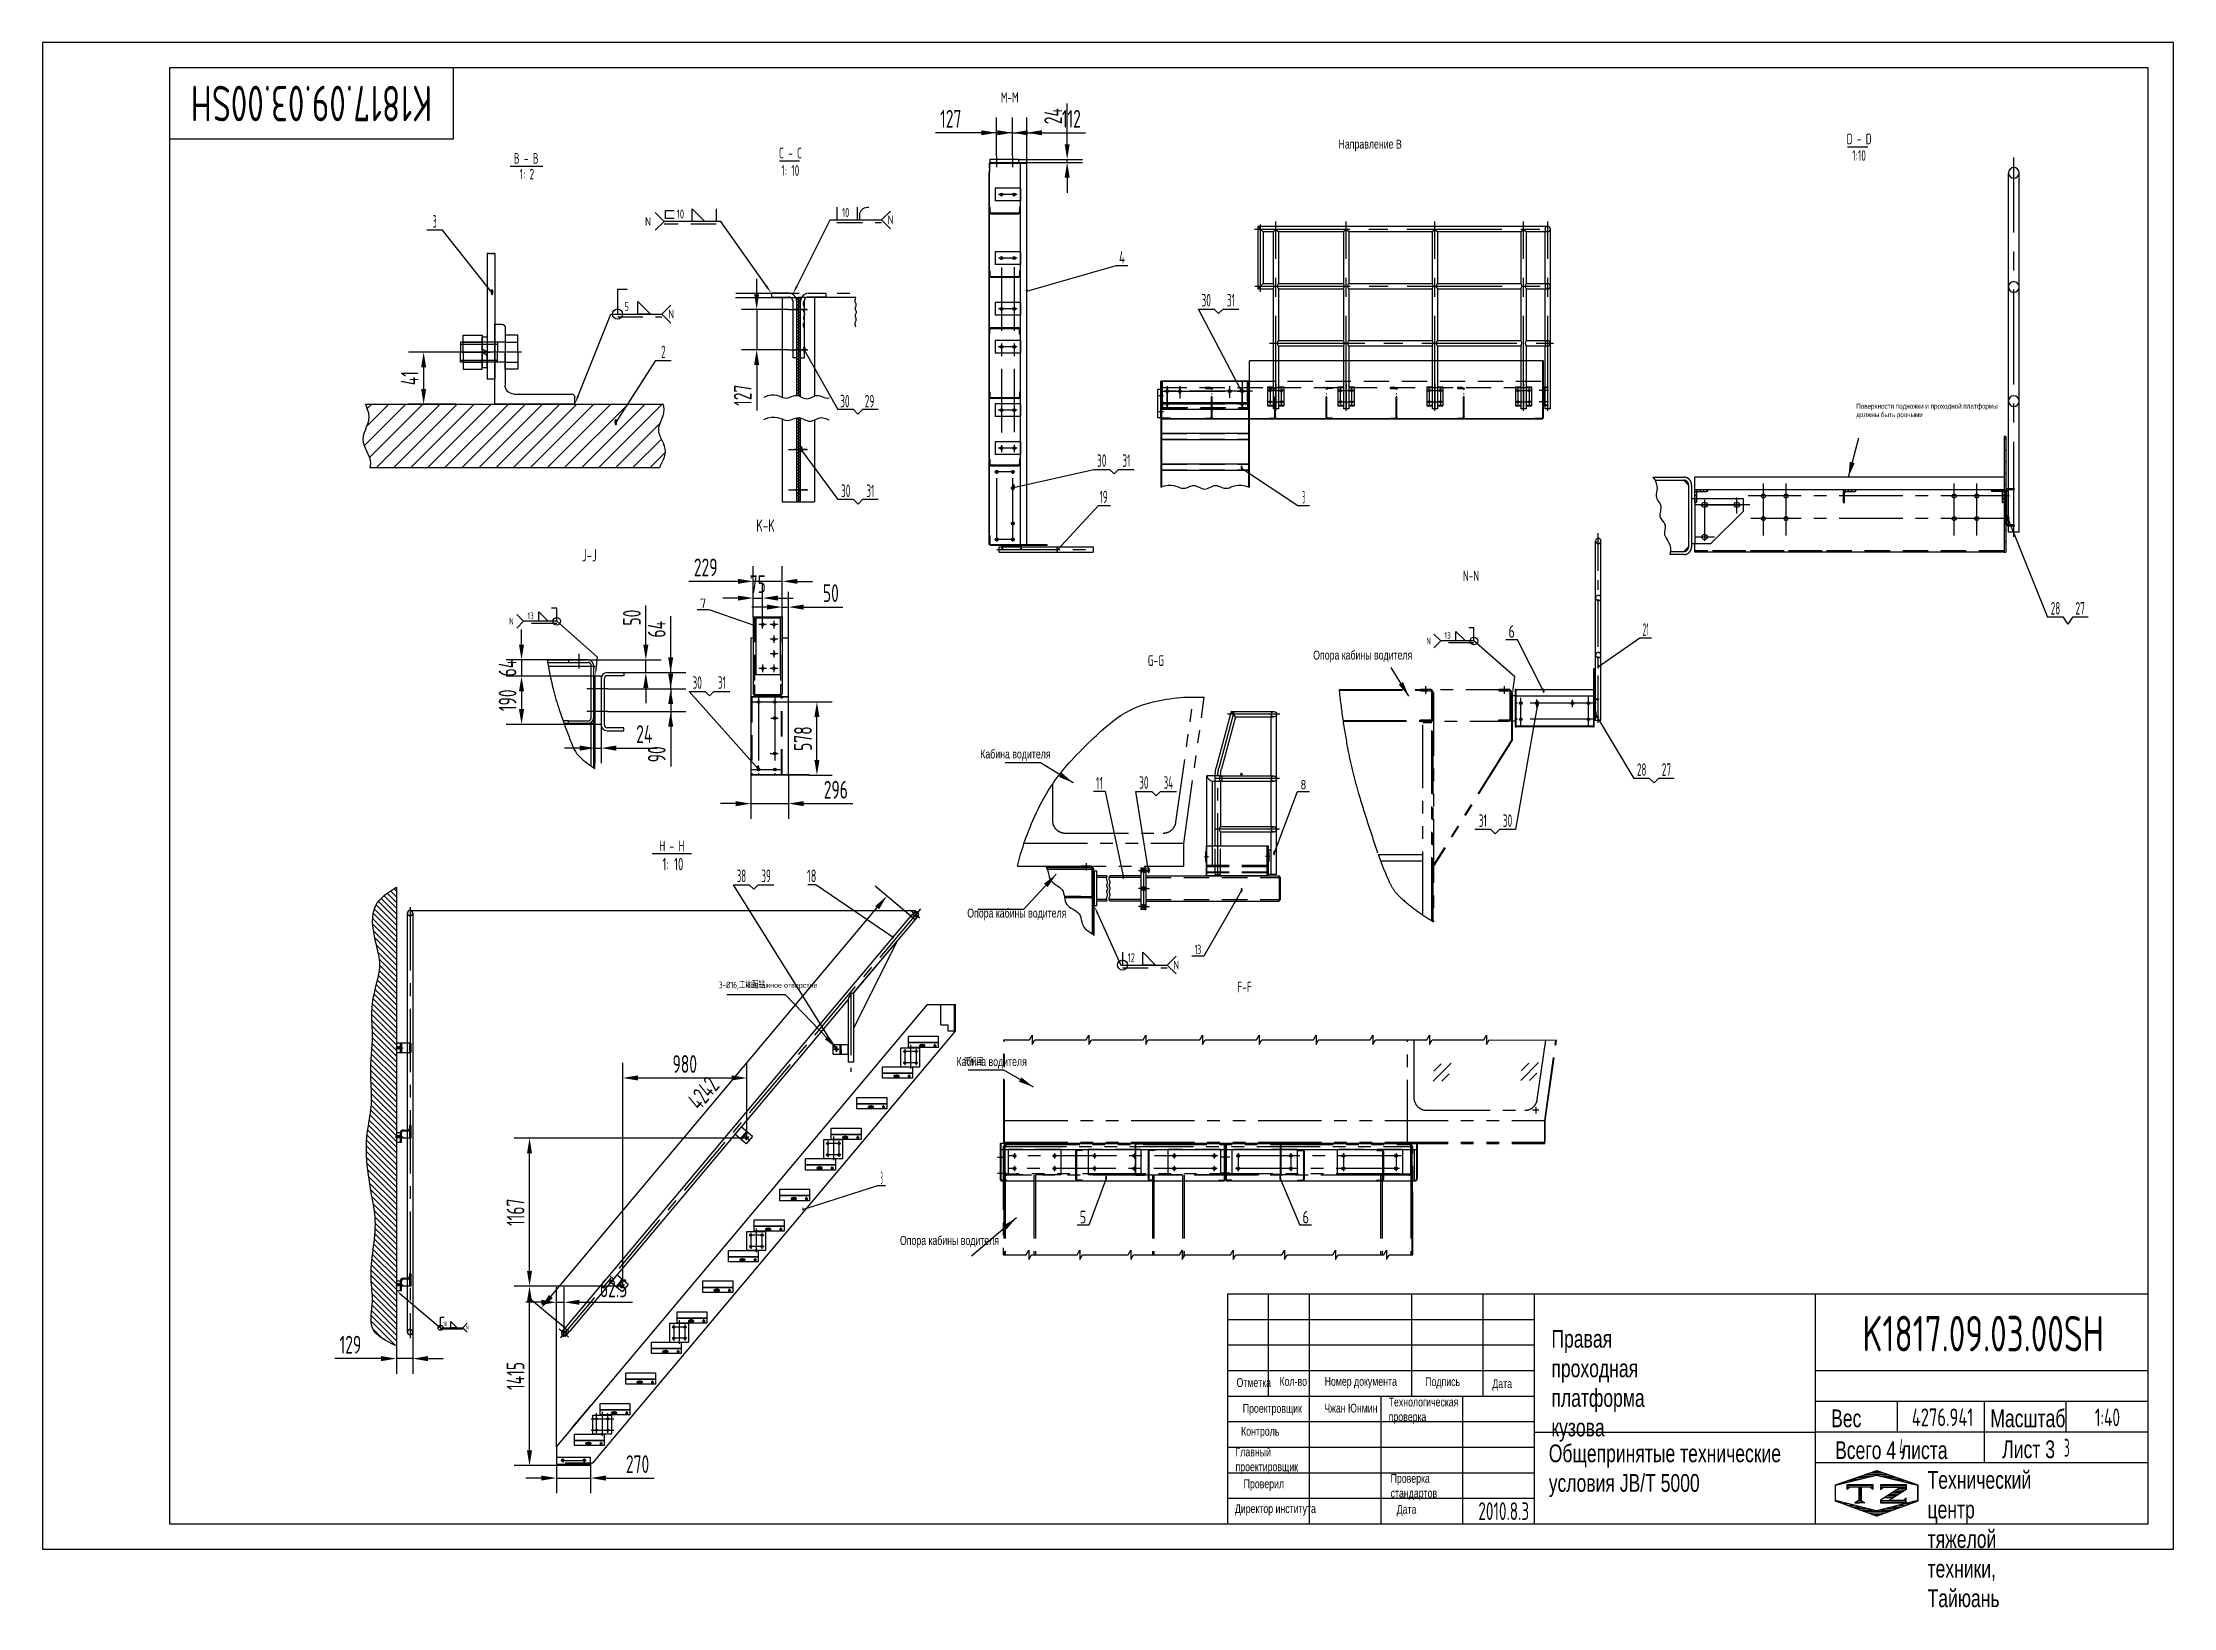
# Model space of a CAD drawing. Header units: millimetres. Extents: x 0 to 16800, y -459 to 11880.
import ezdxf
from ezdxf.enums import TextEntityAlignment as Align

# ---------------------------------------------------------------- set-up
doc = ezdxf.new("R2010")
doc.units = ezdxf.units.MM
doc.header["$LTSCALE"] = 400
for name, pattern in [('F', [0.75, 0.5, -0.25]), ('G', [2, 1.25, -0.25, 0.25, -0.25]), ('K', [2.5, 1.25, -0.25, 0.25, -0.25, 0.25, -0.25])]:
    doc.linetypes.add(name, pattern=pattern)
for name, color, linetype in [('01', 7, 'Continuous'), ('02', 1, 'Continuous'), ('04', 2, 'F'), ('05', 4, 'G'), ('07', 6, 'K'), ('08', 1, 'Continuous'), ('10', 1, 'Continuous'), ('11', 3, 'Continuous'), ('13', 3, 'Continuous'), ('THICK', 7, 'Continuous')]:
    doc.layers.add(name, color=color, linetype=linetype)
doc.styles.get("Standard").update_dxf_attribs({"font": 'isocp', "width": 0.707, "bigfont": 'intecad.shx'})
doc.dimstyles.new('INTE', dxfattribs={"dimscale": 40, "dimtxt": 3.5, "dimasz": 3, "dimexe": 3, "dimexo": 0, "dimgap": 1, "dimtad": 1, "dimdec": 3, "dimdsep": 46, "dimtxsty": 'Standard', "dimcen": 0, "dimclrd": 1, "dimclre": 1, "dimclrt": 3, "dimaunit": 1, "dimadec": 0, "dimazin": 0, "dimtfac": 1, "dimtmove": 0, "dimatfit": 0, "dimfxl": 1, "dimarcsym": 0})

msp = doc.modelspace()

# ---------------------------------------------------------------- texts
at = {"layer": '01', "attachment_point": 1}
for s, insert, char_height in [('{\\fArial|b0|i0|c204|p34;\\C3;Направление В}', (10217.662, 11114.5378), 70), ('{\\fArial|b0|i0|c204|p34;\\C3;Поверхности подножки и проходной платформы\\Pдолжны быть ровными}', (14299.3837, 9033.2448), 40), ('{\\fArial|b0|i0|c204|p34;\\C3;Опора кабины водителя}', (10017.5394, 7085.3231), 70), ('{\\fArial|b0|i0|c204|p34;\\C3;Кабина водителя}', (7392.5554, 6305.2735), 70), ('{\\fArial|b0|i0|c204|p34;\\C3;Опора кабины водителя}', (7290.3508, 5050.9757), 70), ('{\\fArial|b0|i0|c204|p34;\\W1;\\C3;монтажное отверстие}', (5542.0735, 4466.7476), 40), ('{\\fArial|b0|i0|c204|p34;\\C3;Кабина водителя}', (7205.3718, 3880.2388), 70), ('{\\fArial|b0|i0|c204|p34;\\C3;Опора кабины водителя}', (6759.5217, 2469.5975), 70), ('{\\fArial|b0|i0|c204|p34;Отметка}', (9413.4057, 1349.0939), 70), ('{\\fArial|b0|i0|c204|p34;Кол-во}', (9751.9196, 1358.4145), 70), ('{\\fArial|b0|i0|c204|p34;Номер документа}', (10108.0872, 1358.4145), 70), ('{\\fArial|b0|i0|c204|p34;Технологическая\\Pпроверка}', (10612.7526, 1195.7717), 70), ('{\\fArial|b0|i0|c204|p34;Дата}', (11430.4332, 1340.7198), 70), ('{\\fArial|b0|i0|c204|p34;Проектровщик}', (9462.686, 1145.5234), 70), ('{\\fArial|b0|i0|c204|p34;\\C3;Чжан Юнмин}', (10104.5858, 1147.8316), 70), ('{\\fArial|b0|i0|c204|p34;Масштаб}', (15356.7981, 1101.8787), 140), ('{\\fArial|b0|i0|c204|p34;Контроль}', (9449.4481, 964.761), 70), ('{\\fArial|b0|i0|c204|p34;Всего 4 листа}', (14132.8942, 851.0379), 140), ('{\\fArial|b0|i0|c204|p34;Лист 3}', (15450.9445, 858.0057), 140), ('{\\fArial|b0|i0|c204|p34;Главный\\Pпроектировщик}', (9405.3216, 801.634), 70), ('{\\fArial|b0|i0|c204|p34;Общепринятые технические\\Pусловия \\fArial|b0|i0|c0|p34;JB/T 5000}', (11875.2633, 826.0455), 140), ('{\\fArial|b0|i0|c204|p34;Проверка\\Pстандартов}', (10628.253, 593.7618), 70), ('{\\fArial|b0|i0|c204|p34;Директор института}', (9400.7194, 355.079), 70), ('{\\fArial|b0|i0|c204|p34;Дата}', (10676.2345, 349.7034), 70)]:
    msp.add_mtext(s, dxfattribs=dict(at, insert=insert, char_height=char_height))
at = {"layer": '01', "color": 3, "char_height": 52.5, "attachment_point": 9}
for s, insert in [('3-%%C16,工地配钻', (5697.2152, 4410.9735)), ('司机室', (7417.6241, 3816.9545))]:
    msp.add_mtext(s, dxfattribs=dict(at, insert=insert))
at = {"layer": '01', "attachment_point": 1}
for s, insert, char_height, width in [('{\\fArial|b0|i0|c204|p34;\\C3;Правая проходная платформа\\Pкузова}', (11896.0814, 1729.7442), 140, 3.48696), ('{\\fArial|b0|i0|c204|p34;Подпись}', (10901.1012, 1356.4484), 70, 7.871061), ('{\\fArial|b0|i0|c204|p34;Вес}', (14101.512, 1101.8787), 140, 3.4869), ('{\\fArial|b0|i0|c204|p34;Проверил}', (9469.3049, 550.3303), 70, 2.206375), ('{\\fArial|b0|i0|c204|p34;Технический центр\\Pтяжелой техники, Тайюань}', (14861.8562, 616.74), 140, 10.4607)]:
    msp.add_mtext(s, dxfattribs=dict(at, insert=insert, char_height=char_height, width=width))
at = {"layer": '02', "width": 0.605172}
for height, p, p2 in [(40, (3531.7007, 9886.8289), (3555.7007, 9886.8289)), (30, (7750.6042, 9905.727), (7768.6042, 9905.727)), (40, (5993.1603, 9437.806), (6017.1603, 9437.806)), (40, (4507.1798, 8861.8789), (4531.1798, 8861.8789)), (40, (5969.4916, 8649.6425), (5993.4916, 8649.6425)), (30, (9444.3077, 8510.4906), (9462.3077, 8510.4906)), (40, (7643.3526, 8350.6773), (7667.3526, 8350.6773)), (40, (15483.4471, 8106.4447), (15507.4471, 8106.4447)), (30, (7989.8792, 7863.9368), (8007.8792, 7863.9368)), (30, (5604.0154, 7265.7341), (5622.0154, 7265.7341)), (30, (12256.1109, 6942.5515), (12274.1109, 6942.5515)), (30, (11825.6084, 6750.3277), (11843.6084, 6750.3277)), (40, (11775.3007, 6641.6526), (11799.3007, 6641.6526)), (40, (12230.1983, 6567.4999), (12254.1983, 6567.4999)), (40, (5629.694, 6132.3611), (5653.694, 6132.3611)), (30, (9700.8025, 5470.3298), (9718.8025, 5470.3298)), (30, (8511.3379, 5282.938), (8529.3379, 5282.938)), (40, (8707.9969, 5329.1529), (8731.9969, 5329.1529)), (30, (9444.338, 5179.1236), (9462.338, 5179.1236)), (20, (6700.9669, 4814.5099), (6712.9669, 4814.5099)), (40, (6247.0828, 3918.1355), (6271.0828, 3918.1355)), (30, (8376.2515, 2909.2383), (8394.2515, 2909.2383)), (30, (9749.2181, 2909.2383), (9767.2181, 2909.2383)), (20, (5988.0628, 2669.8325), (6000.0628, 2669.8325))]:
    msp.add_text('●', height=height, dxfattribs=at).set_placement(p, p2, align=Align.FIT)
at = {"layer": '11', "width": 0.696133}
msp.add_text('K1817.09.03.00SH', height=280, rotation=180, dxfattribs=at).set_placement((3071.0488, 11540), (1168.9512, 11540), align=Align.FIT)
at = {"layer": '11', "width": 0.707}
for s, height, p in [('D - D', 84, (14322.3937, 11078.8201)), ('B - B', 84, (3812.7217, 10925.7629)), ('C - C', 84, (5895.9763, 10967.7808)), ('1:10', 84, (14322.3937, 10948.2622)), ('1: 2', 84, (3818.7656, 10800.962)), ('1: 10', 84, (5895.6129, 10830.2672)), ('G-G', 84, (8776.949, 6965.4046)), ('H - H', 84, (4961.1037, 5502.7596)), ('1: 10', 98, (4969.7712, 5353.3191))]:
    msp.add_text(s, height=height, dxfattribs=at).set_placement(p, align=Align.CENTER)
at = {"layer": '11'}
for s, height, width, p, p2 in [('3', 98.9949, 0.527686, (3075.9714, 10420.8058), (3106.8662, 10420.8058)), ('4', 98.9949, 0.734835, (8487.0217, 10138.2208), (8534.3059, 10138.2208)), ('30', 98.99495, 0.600864, (9137.2347, 9799.0321), (9211.6347, 9799.0321)), ('31', 98.99495, 0.606, (9337.6501, 9799.0321), (9400.6406, 9799.0321)), ('2', 98.9949, 0.562593, (4877.5753, 9392.741), (4911.5518, 9392.741)), ('30', 98.99495, 0.600864, (6288.0737, 9003.4702), (6362.4737, 9003.4702)), ('29', 98.99495, 0.568672, (6482.7844, 9003.4702), (6557.1844, 9003.4702)), ('30', 98.99495, 0.600864, (8313.3497, 8534.364), (8387.7497, 8534.364)), ('31', 98.99495, 0.606, (8513.7651, 8534.364), (8576.7556, 8534.364)), ('30', 98.99495, 0.600864, (6294.8103, 8296.4139), (6369.2103, 8296.4139)), ('31', 98.99495, 0.606, (6495.2258, 8296.4139), (6558.2162, 8296.4139)), ('19', 98.99495, 0.567318, (8333.5746, 8247.384), (8396.5651, 8247.384)), ('3', 98.9949, 0.358628, (9932.4642, 8245.7027), (9953.461, 8245.7027)), ('7', 74.2462, 1.220676, (5183.0365, 7421.8887), (5232.8833, 7421.8887)), ('28', 98.99495, 0.601243, (15833.516, 7370.2625), (15907.916, 7370.2625)), ('27', 98.99495, 0.601243, (16028.2267, 7370.2625), (16102.6267, 7370.2625)), ('6', 98.9949, 0.849009, (11557.6186, 7186.9901), (11608.0141, 7186.9901)), ('21', 98.99495, 0.475418, (12615.2457, 7202.0802), (12664.6628, 7202.0802)), ('30', 98.99495, 0.600864, (5123.5649, 6784.0078), (5197.9649, 6784.0078)), ('31', 98.99495, 0.606, (5323.9804, 6784.0078), (5386.9709, 6784.0078)), ('11', 98.99495, 0.663135, (8304.7009, 5990.7905), (8360.5009, 5990.7905)), ('30', 98.99495, 0.600864, (8645.19, 5995.7905), (8719.59, 5995.7905)), ('34', 98.99495, 0.556706, (8838.4409, 5995.7905), (8912.8409, 5995.7905)), ('8', 74.2462, 1.156909, (9917.2928, 5990.7905), (9964.5356, 5990.7905)), ('28', 98.99495, 0.601243, (12570.8235, 6098.274), (12645.2235, 6098.274)), ('27', 98.99495, 0.601243, (12765.5341, 6098.274), (12839.9341, 6098.274)), ('31', 98.99495, 0.606, (11323.7023, 5695.6262), (11386.6927, 5695.6262)), ('30', 98.99495, 0.600864, (11512.7082, 5695.6262), (11587.1082, 5695.6262)), ('38', 98.99495, 0.601243, (5472.5595, 5259.907), (5546.9595, 5259.907)), ('39', 98.99495, 0.568672, (5667.2702, 5259.907), (5741.6702, 5259.907)), ('18', 98.99495, 0.715765, (6026.3636, 5259.907), (6100.7636, 5259.907)), ('13', 74.24621, 0.629378, (9083.2503, 4691.9754), (9134.2513, 4691.9754)), ('3', 98.9949, 0.263843, (6607.2426, 2877.57), (6622.69, 2877.57)), ('5', 98.9949, 0.860759, (8177.1073, 2569.4106), (8227.5028, 2569.4106)), ('6', 98.9949, 0.88433, (9932.8212, 2569.4106), (9985.3133, 2569.4106)), ('K1817.09.03.00SH', 280, 0.696133, (14348.9512, 1560), (16251.0488, 1560)), ('4276.941', 140, 0.686015, (14737.3261, 970), (15222.6739, 970)), ('1:40', 140, 0.657692, (16180.981, 970), (16379.019, 970)), ('4', 140, 0.480131, (14638.1541, 730), (14681.8459, 730)), ('3', 140, 0.527686, (15938.1541, 730), (15981.8459, 730)), ('2010.8.3', 140, 0.636133, (11320, 230), (11720, 230))]:
    msp.add_text(s, height=height, dxfattribs=dict(at, width=width)).set_placement(p, p2, align=Align.FIT)
at = {"layer": '11', "width": 0.707}
for s, p in [('K-K', (5627.1516, 7993.5974)), ('J-J', (4251.3715, 7759.2724))]:
    msp.add_text(s, height=98, dxfattribs=at).set_placement(p, align=Align.BOTTOM_LEFT)
at = {"layer": '11', "char_height": 84, "attachment_point": 1}
for s, insert, width in [('M-M', (7554.7773, 11489.3976), 655.404), ('N-N', (11198.1187, 7717.1847), 863.599), ('F-F', (9419.9486, 4474.0488), 1174.117)]:
    msp.add_mtext(s, dxfattribs=dict(at, insert=insert, width=width))
at = {"layer": '13', "width": 0.707}
msp.add_text('5', height=70, dxfattribs=at).set_placement((4586.8047, 9762.5188))
at = {"layer": '13', "width": 1.010989}
msp.add_text('N', height=70, dxfattribs=at).set_placement((4932.8047, 9704.5188), (4978.8047, 9704.5188), align=Align.FIT)

# ---------------------------------------------------------------- blocks, each defined once
blk = doc.blocks.new('*U219', base_point=(251.96, 168.31))
at = {"layer": '01'}
for p, q in [((251.96, 168.31), (251.96, 182.31)), ((195.96, 168.31), (251.96, 168.31))]:
    blk.add_line(p, q, dxfattribs=at)
blk = doc.blocks.new('*U220')
at = {"layer": '04'}
blk.add_blockref('*U219', (0, 0), dxfattribs=at)
blk = doc.blocks.new('*U221')
at = {"layer": '01'}
for points in [[(415, 292), (25, 292)], [(25, 292), (25, 5)], [(415, 5), (415, 292)], [(25, 5), (415, 5)]]:
    blk.add_lwpolyline(points, dxfattribs=at)
at = {"layer": '02'}
for points in [[(420, 297), (0, 297)], [(0, 297), (0, 0)], [(420, 0), (420, 297)], [(0, 0), (420, 0)]]:
    blk.add_lwpolyline(points, dxfattribs=at)
blk = doc.blocks.new('*D232')
at = {"layer": '08', "color": 1, "lineweight": -2}
for p, q in [((4051, 810), (4051, 2067)), ((4113, 1702), (4113, 2067)), ((3931, 1947), (3811, 1947)), ((4051, 1947), (4113, 1947)), ((4233, 1947), (4651, 1947))]:
    blk.add_line(p, q, dxfattribs=at)
at = {"layer": '08', "color": 1}
for points in [[(3931, 1967), (3931, 1927), (4051, 1947)], [(4233, 1967), (4233, 1927), (4113, 1947)]]:
    blk.add_solid(points, dxfattribs=at)
at = {"layer": 'Defpoints', "color": 0}
for p in [(4113, 1947), (4113, 1702), (4051, 810)]:
    blk.add_point(p, dxfattribs=at)
at = {"layer": '08', "color": 3, "insert": (4502, 2057), "char_height": 140, "attachment_point": 5}
blk.add_mtext('62.5', dxfattribs=at)
blk = doc.blocks.new('*D233')
at = {"layer": '08', "color": 1, "lineweight": -2}
for p, q in [((4574, 2074), (3719, 2074)), ((3839, 779), (3839, 1954)), ((4051, 659), (3719, 659))]:
    blk.add_line(p, q, dxfattribs=at)
at = {"layer": '08', "color": 1}
for points in [[(3819, 1954), (3859, 1954), (3839, 2074)], [(3819, 779), (3859, 779), (3839, 659)]]:
    blk.add_solid(points, dxfattribs=at)
at = {"layer": 'Defpoints', "color": 0}
for p in [(3839, 2074), (4574, 2074), (4051, 659)]:
    blk.add_point(p, dxfattribs=at)
at = {"layer": '08', "color": 3, "insert": (3729, 1366), "char_height": 140, "attachment_point": 5, "rotation": 90}
blk.add_mtext('1415', dxfattribs=at)
blk = doc.blocks.new('*D234')
at = {"layer": '08', "color": 1, "lineweight": -2}
for p, q in [((3931, 561), (3811, 561)), ((4051, 659), (4051, 441)), ((4051, 561), (4321, 561)), ((4321, 659), (4321, 441)), ((4441, 561), (4821, 561))]:
    blk.add_line(p, q, dxfattribs=at)
at = {"layer": '08', "color": 1}
for points in [[(3931, 581), (3931, 541), (4051, 561)], [(4441, 581), (4441, 541), (4321, 561)]]:
    blk.add_solid(points, dxfattribs=at)
at = {"layer": 'Defpoints', "color": 0}
for p in [(4051, 659), (4321, 659), (4321, 561)]:
    blk.add_point(p, dxfattribs=at)
at = {"layer": '08', "color": 3, "insert": (4691, 671), "char_height": 140, "attachment_point": 5}
blk.add_mtext('270', dxfattribs=at)
blk = doc.blocks.new('*D235')
at = {"layer": '08', "color": 1, "lineweight": -2}
for p, q in [((5553, 3241), (3719, 3241)), ((3839, 2194), (3839, 3121)), ((4574, 2074), (3719, 2074))]:
    blk.add_line(p, q, dxfattribs=at)
at = {"layer": '08', "color": 1}
for points in [[(3819, 3121), (3859, 3121), (3839, 3241)], [(3819, 2194), (3859, 2194), (3839, 2074)]]:
    blk.add_solid(points, dxfattribs=at)
at = {"layer": 'Defpoints', "color": 0}
for p in [(3839, 3241), (5553, 3241), (4574, 2074)]:
    blk.add_point(p, dxfattribs=at)
at = {"layer": '08', "color": 3, "insert": (3729, 2657), "char_height": 140, "attachment_point": 5, "rotation": 90}
blk.add_mtext('1167', dxfattribs=at)
blk = doc.blocks.new('*D236')
at = {"layer": '08', "color": 1, "lineweight": -2}
for p, q in [((4574, 2074), (4574, 3836)), ((4694, 3716), (5433, 3716)), ((5553, 3241), (5553, 3836))]:
    blk.add_line(p, q, dxfattribs=at)
at = {"layer": '08', "color": 1}
for points in [[(4694, 3736), (4694, 3696), (4574, 3716)], [(5433, 3736), (5433, 3696), (5553, 3716)]]:
    blk.add_solid(points, dxfattribs=at)
at = {"layer": 'Defpoints', "color": 0}
for p in [(5553, 3716), (5553, 3241), (4574, 2074)]:
    blk.add_point(p, dxfattribs=at)
at = {"layer": '08', "color": 3, "insert": (5063, 3826), "char_height": 140, "attachment_point": 5}
blk.add_mtext('980', dxfattribs=at)
blk = doc.blocks.new('A$C7F6E5D14')
at = {"layer": '01'}
for p, q in [((76, 82), (0, 82)), ((0, 0), (0, 82)), ((0, 26), (0, 82)), ((76, 26), (76, 82))]:
    blk.add_line(p, q, dxfattribs=at)
at = {"layer": '04', "color": 2, "linetype": 'F'}
for p, q in [((76, 72), (0, 72)), ((0, 0), (0, 26)), ((76, 10), (0, 10)), ((76, 0), (76, 26)), ((76, 0), (0, 0))]:
    blk.add_line(p, q, dxfattribs=at)
blk = doc.blocks.new('*D237')
at = {"layer": '08', "color": 1, "lineweight": -2}
for p, q in [((2918, 1743), (2918, 1383)), ((2789, 1603), (2789, 1383)), ((2669, 1503), (2304, 1503)), ((2918, 1503), (2789, 1503)), ((3038, 1503), (3158, 1503))]:
    blk.add_line(p, q, dxfattribs=at)
at = {"layer": '08', "color": 1}
for points in [[(2669, 1523), (2669, 1483), (2789, 1503)], [(3038, 1523), (3038, 1483), (2918, 1503)]]:
    blk.add_solid(points, dxfattribs=at)
at = {"layer": 'Defpoints', "color": 0}
for p in [(2918, 1743), (2789, 1603), (2789, 1503)]:
    blk.add_point(p, dxfattribs=at)
at = {"layer": '08', "color": 3, "insert": (2427, 1613), "char_height": 140, "attachment_point": 5}
blk.add_mtext('129', dxfattribs=at)
blk = doc.blocks.new('*U222')
at = {"layer": '01'}
blk.add_lwpolyline([(428, -242), (478, -292), (428, -292)], close=True, dxfattribs=at)
blk.add_circle((348, -292), 20, dxfattribs=at)
at = {"layer": '02'}
blk.add_lwpolyline([(0, 0, 0, 8, 0), (27, -22, 8, 8, 0)], format="xyseb", dxfattribs=at)
for points in [[(27, -22), (348, -292), (348, -292), (523, -292)], [(559, -256), (523, -292), (559, -327)]]:
    blk.add_lwpolyline(points, dxfattribs=at)
at = {"layer": '04'}
blk.add_line((348, -302), (523, -302), dxfattribs=at)
at = {"layer": '13', "width": 0.707}
blk.add_text('10', height=35, dxfattribs=at).set_placement((368, -280))
at = {"layer": '13', "width": 1.010989}
blk.add_text('N', height=35, dxfattribs=at).set_placement((548, -309), (571, -309), align=Align.FIT)
blk = doc.blocks.new('*U223')
at = {"layer": '01'}
for p, q in [((0, 63), (0, 0)), ((0, 63), (5.4, 63)), ((8, 15), (8, 60.4)), ((0, 0), (63, 0)), ((60.4, 8), (15, 8)), ((63, 0), (63, 5.4))]:
    blk.add_line(p, q, dxfattribs=at)
for centre, radius, start, end in [((5.4, 60.4), 2.64, 0.2621, 90), ((15, 15), 7, 180, 269.8782), ((60.4, 5.4), 2.64, 0, 90)]:
    blk.add_arc(centre, radius, start, end, dxfattribs=at)
blk = doc.blocks.new('*U224')
at = {"layer": '01'}
for p, q in [((-14.8, 0), (-14.8, 13.4)), ((-14.8, 13.4), (0, 13.4)), ((-14.8, 8), (0, 8)), ((0, 13.4), (0, 0)), ((0, -13.4), (0, 0)), ((-14.8, 0), (-14.8, -13.4)), ((-14.8, -8), (0, -8)), ((-14.8, -13.4), (0, -13.4))]:
    blk.add_line(p, q, dxfattribs=at)
at = {"layer": '05'}
blk.add_line((-15.9, 0), (1.1, 0), dxfattribs=at)
blk = doc.blocks.new('*U225')
at = {"layer": '01'}
for p, q in [((-10, 0), (-10, 13.4)), ((-10, 13.4), (0, 13.4)), ((0, 8), (-10, 8)), ((-10, 0), (-10, -13.4)), ((0, 13.4), (0, 0)), ((0, 8), (35, 8)), ((0, -13.4), (0, 0)), ((6, 8), (6, 0)), ((6, -8), (6, 0)), ((35, 8), (35, 0)), ((35, -8), (35, 0)), ((0, -8), (-10, -8)), ((-10, -13.4), (0, -13.4)), ((0, -8), (35, -8))]:
    blk.add_line(p, q, dxfattribs=at)
at = {"layer": '02'}
for p, q in [((35, 6.4), (6, 6.4)), ((35, -6.4), (6, -6.4))]:
    blk.add_line(p, q, dxfattribs=at)
at = {"layer": '05'}
blk.add_line((-13.1, 0), (38.5, 0), dxfattribs=at)
blk = doc.blocks.new('*U226')
at = {"layer": '01'}
for p, q in [((-12.2, 4.1), (-12.2, 0)), ((0, 4.1), (-12.2, 4.1)), ((-12.2, 0), (0, 0)), ((0, 0), (-2.4, 4.1)), ((0, 4.1), (2.4, 0)), ((0, 4.1), (12.2, 4.1)), ((12.2, 0), (0, 0)), ((12.2, 4.1), (12.2, 0))]:
    blk.add_line(p, q, dxfattribs=at)
at = {"layer": '05'}
blk.add_line((0, 6.2), (0, -2.1), dxfattribs=at)
blk = doc.blocks.new('*U227')
at = {"layer": '01'}
blk.add_line((-436, 667), (-436, 567), dxfattribs=at)
blk.add_lwpolyline([(-766, 590), (-836, 590), (-836, 654), (-766, 654)], dxfattribs=at)
blk.add_lwpolyline([(-626, 667), (-526, 567), (-626, 567)], close=True, dxfattribs=at)
blk.add_solid([(-436, 667), (-436, 737), (-536, 667), (-436, 667)], dxfattribs=at)
at = {"layer": '02'}
for points in [[(-917, 638), (-846, 567), (-917, 497)], [(-40, 57), (-398, 567), (-436, 567), (-846, 567)]]:
    blk.add_lwpolyline(points, dxfattribs=at)
blk.add_lwpolyline([(0, 0, 0, 16, 0), (-40, 57, 16, 16, 0)], format="xyseb", dxfattribs=at)
at = {"layer": '04'}
blk.add_line((-436, 546), (-846, 546), dxfattribs=at)
at = {"layer": '13', "width": 1.010989}
blk.add_text('N', height=70, dxfattribs=at).set_placement((-996, 532), (-950, 532), align=Align.FIT)
at = {"layer": '13', "width": 0.707}
blk.add_text('10', height=70, dxfattribs=at).set_placement((-746, 590))
blk = doc.blocks.new('*U228')
at = {"layer": '01'}
for p, q in [((349, 686), (349, 586)), ((509, 686), (509, 586))]:
    blk.add_line(p, q, dxfattribs=at)
blk.add_lwpolyline([(529, 586), (529, 626, -0.414214), (589, 686), (599, 686)], format="xyb", dxfattribs=at)
blk.add_solid([(349, 686), (349, 756), (449, 686), (349, 686)], dxfattribs=at)
at = {"layer": '02'}
for points in [[(32, 62), (296, 586), (349, 586), (699, 586)], [(770, 656), (699, 586), (770, 515)]]:
    blk.add_lwpolyline(points, dxfattribs=at)
blk.add_lwpolyline([(0, 0, 0, 16, 0), (32, 62, 16, 16, 0)], format="xyseb", dxfattribs=at)
at = {"layer": '04'}
blk.add_line((349, 565), (699, 565), dxfattribs=at)
at = {"layer": '13', "width": 0.707}
blk.add_text('10', height=70, dxfattribs=at).set_placement((389, 609))
at = {"layer": '13', "width": 1.010989}
blk.add_text('N', height=70, dxfattribs=at).set_placement((749, 551), (795, 551), align=Align.FIT)
blk = doc.blocks.new('A$C0BAB5668')
for p, q in [((22, 149), (0, 149)), ((0, 149), (0, 144)), ((22, 144), (0, 144)), ((28, 11), (28, 138)), ((33, 11), (33, 138)), ((0, 5), (22, 5)), ((0, 5), (0, 0)), ((0, 0), (22, 0))]:
    blk.add_line(p, q)
for centre, radius, start, end in [((22, 138), 11, 0, 90), ((22, 138), 6, 0, 90), ((22, 11), 11, 270, 0), ((22, 11), 6, 270, 0)]:
    blk.add_arc(centre, radius, start, end)
at = {"layer": '05', "color": 4, "linetype": 'G'}
for p, q in [((39.6, 119), (17.7, 119)), ((40.1, 30), (17.7, 30))]:
    blk.add_line(p, q, dxfattribs=at)
blk = doc.blocks.new('FGRJH')
at = {"layer": '01', "color": 7, "linetype": 'Continuous'}
for p, q in [((14104, 1159), (14104, 1728)), ((14146, 986), (14146, 1728)), ((14104, 1015), (14104, 1154)), ((14104, 986), (14104, 1010)), ((14146, 986), (14104, 986))]:
    blk.add_line(p, q, dxfattribs=at)
at = {"layer": '02'}
blk.add_lwpolyline([(14104, 1728), (14105, 1728), (14107, 1729), (14109, 1729), (14110, 1728), (14111, 1728), (14112, 1728), (14113, 1727), (14114, 1727), (14115, 1727), (14115, 1727), (14116, 1727), (14117, 1728), (14117, 1728), (14118, 1728), (14119, 1728), (14119, 1728), (14120, 1728), (14121, 1728), (14121, 1728), (14122, 1728), (14123, 1727), (14123, 1727), (14124, 1727), (14125, 1727), (14125, 1727), (14126, 1727), (14127, 1727), (14127, 1728), (14128, 1728), (14129, 1728), (14129, 1728), (14130, 1728), (14131, 1728), (14131, 1728), (14132, 1728), (14133, 1728), (14133, 1727), (14134, 1727), (14135, 1727), (14136, 1727), (14137, 1727), (14138, 1728), (14139, 1728), (14140, 1728), (14141, 1729), (14142, 1729), (14144, 1728), (14146, 1728)], dxfattribs=at)
at = {"layer": '05', "color": 4, "linetype": 'G'}
blk.add_line((14125, 968), (14125, 1727), dxfattribs=at)
at = {"xscale": -1}
blk.add_blockref('A$C0BAB5668', (14126, 1010), dxfattribs=at)
blk = doc.blocks.new('*D238')
at = {"layer": '08', "color": 1, "lineweight": -2}
for p, q in [((8078, 11079), (8078, 11401)), ((7697, 10959), (8198, 10959)), ((7759, 10935), (8198, 10935)), ((8078, 10935), (8078, 10959)), ((8078, 10815), (8078, 10695))]:
    blk.add_line(p, q, dxfattribs=at)
at = {"layer": '08', "color": 1}
for points in [[(8058, 11079), (8098, 11079), (8078, 10959)], [(8058, 10815), (8098, 10815), (8078, 10935)]]:
    blk.add_solid(points, dxfattribs=at)
at = {"layer": 'Defpoints', "color": 0}
for p in [(7697, 10959), (7759, 10935), (8078, 10959)]:
    blk.add_point(p, dxfattribs=at)
at = {"layer": '08', "color": 3, "insert": (7968, 11300), "char_height": 140, "attachment_point": 5, "rotation": 90}
blk.add_mtext('24', dxfattribs=at)
blk = doc.blocks.new('*D239')
at = {"layer": '08', "color": 1, "lineweight": -2}
for p, q in [((7647, 10988), (7647, 11289)), ((7759, 10935), (7759, 11289)), ((7527, 11169), (7407, 11169)), ((7647, 11169), (7759, 11169)), ((7879, 11169), (8223, 11169))]:
    blk.add_line(p, q, dxfattribs=at)
at = {"layer": '08', "color": 1}
for points in [[(7527, 11189), (7527, 11149), (7647, 11169)], [(7879, 11189), (7879, 11149), (7759, 11169)]]:
    blk.add_solid(points, dxfattribs=at)
at = {"layer": 'Defpoints', "color": 0}
for p in [(7759, 11169), (7647, 10988), (7759, 10935)]:
    blk.add_point(p, dxfattribs=at)
at = {"layer": '08', "color": 3, "insert": (8111, 11279), "char_height": 140, "attachment_point": 5}
blk.add_mtext('112', dxfattribs=at)
blk = doc.blocks.new('*D240')
at = {"layer": '08', "color": 1, "lineweight": -2}
for p, q in [((7520, 10988), (7520, 11289)), ((7647, 10988), (7647, 11289)), ((7400, 11169), (7041, 11169)), ((7647, 11169), (7520, 11169)), ((7767, 11169), (7887, 11169))]:
    blk.add_line(p, q, dxfattribs=at)
at = {"layer": '08', "color": 1}
for points in [[(7400, 11189), (7400, 11149), (7520, 11169)], [(7767, 11189), (7767, 11149), (7647, 11169)]]:
    blk.add_solid(points, dxfattribs=at)
at = {"layer": 'Defpoints', "color": 0}
for p in [(7520, 11169), (7520, 10988), (7647, 10988)]:
    blk.add_point(p, dxfattribs=at)
at = {"layer": '08', "color": 3, "insert": (7160, 11279), "char_height": 140, "attachment_point": 5}
blk.add_mtext('127', dxfattribs=at)
blk = doc.blocks.new('*D241')
at = {"layer": '08', "color": 1, "lineweight": -2}
for p, q in [((3776, 7132), (3776, 7252)), ((4173, 7012), (3656, 7012)), ((3776, 7012), (3776, 6884)), ((4355, 6884), (3656, 6884)), ((3776, 6764), (3776, 6644))]:
    blk.add_line(p, q, dxfattribs=at)
at = {"layer": '08', "color": 1}
for points in [[(3756, 7132), (3796, 7132), (3776, 7012)], [(3756, 6764), (3796, 6764), (3776, 6884)]]:
    blk.add_solid(points, dxfattribs=at)
at = {"layer": 'Defpoints', "color": 0}
for p in [(4173, 7012), (3776, 6884), (4355, 6884)]:
    blk.add_point(p, dxfattribs=at)
at = {"layer": '08', "color": 3, "insert": (3666, 6948), "char_height": 140, "attachment_point": 5, "rotation": 90}
blk.add_mtext('64', dxfattribs=at)
blk = doc.blocks.new('*D242')
at = {"layer": '08', "color": 1, "lineweight": -2}
for p, q in [((4355, 6884), (3656, 6884)), ((3776, 6764), (3776, 6624)), ((4355, 6504), (3656, 6504))]:
    blk.add_line(p, q, dxfattribs=at)
at = {"layer": '08', "color": 1}
for points in [[(3756, 6764), (3796, 6764), (3776, 6884)], [(3756, 6624), (3796, 6624), (3776, 6504)]]:
    blk.add_solid(points, dxfattribs=at)
at = {"layer": 'Defpoints', "color": 0}
for p in [(4355, 6884), (3776, 6504), (4355, 6504)]:
    blk.add_point(p, dxfattribs=at)
at = {"layer": '08', "color": 3, "insert": (3666, 6694), "char_height": 140, "attachment_point": 5, "rotation": 90}
blk.add_mtext('190', dxfattribs=at)
blk = doc.blocks.new('*D243')
at = {"layer": '08', "color": 1, "lineweight": -2}
for p, q in [((4756, 7132), (4756, 7441)), ((4297, 7012), (4876, 7012)), ((4583, 6912), (4876, 6912)), ((4756, 6912), (4756, 7012)), ((4756, 6792), (4756, 6672))]:
    blk.add_line(p, q, dxfattribs=at)
at = {"layer": '08', "color": 1}
for points in [[(4736, 7132), (4776, 7132), (4756, 7012)], [(4736, 6792), (4776, 6792), (4756, 6912)]]:
    blk.add_solid(points, dxfattribs=at)
at = {"layer": 'Defpoints', "color": 0}
for p in [(4297, 7012), (4583, 6912), (4756, 7012)]:
    blk.add_point(p, dxfattribs=at)
at = {"layer": '08', "color": 3, "insert": (4646, 7346), "char_height": 140, "attachment_point": 5, "rotation": 90}
blk.add_mtext('50', dxfattribs=at)
blk = doc.blocks.new('*D244')
at = {"layer": '08', "color": 1, "lineweight": -2}
for p, q in [((4952, 7032), (4952, 7357)), ((4583, 6912), (5072, 6912)), ((4952, 6785), (4952, 6912)), ((4455, 6785), (5072, 6785)), ((4952, 6665), (4952, 6545))]:
    blk.add_line(p, q, dxfattribs=at)
at = {"layer": '08', "color": 1}
for points in [[(4932, 7032), (4972, 7032), (4952, 6912)], [(4932, 6665), (4972, 6665), (4952, 6785)]]:
    blk.add_solid(points, dxfattribs=at)
at = {"layer": 'Defpoints', "color": 0}
for p in [(4583, 6912), (4455, 6785), (4952, 6785)]:
    blk.add_point(p, dxfattribs=at)
at = {"layer": '08', "color": 3, "insert": (4842, 7254), "char_height": 140, "attachment_point": 5, "rotation": 90}
blk.add_mtext('64', dxfattribs=at)
blk = doc.blocks.new('*D245')
at = {"layer": '08', "color": 1, "lineweight": -2}
for p, q in [((4952, 6905), (4952, 7025)), ((4455, 6785), (5072, 6785)), ((4952, 6785), (4952, 6605)), ((4455, 6605), (5072, 6605)), ((4952, 6485), (4952, 6172))]:
    blk.add_line(p, q, dxfattribs=at)
at = {"layer": '08', "color": 1}
for points in [[(4932, 6905), (4972, 6905), (4952, 6785)], [(4932, 6485), (4972, 6485), (4952, 6605)]]:
    blk.add_solid(points, dxfattribs=at)
at = {"layer": 'Defpoints', "color": 0}
for p in [(4455, 6785), (4455, 6605), (4952, 6605)]:
    blk.add_point(p, dxfattribs=at)
at = {"layer": '08', "color": 3, "insert": (4842, 6268), "char_height": 140, "attachment_point": 5, "rotation": 90}
blk.add_mtext('90', dxfattribs=at)
blk = doc.blocks.new('*U229', base_point=(10757, 1851))
at = {"layer": '01'}
blk.add_lwpolyline([(10313, 2358), (10388, 2283), (10313, 2283)], close=True, dxfattribs=at)
blk.add_circle((10455, 2283), 30, dxfattribs=at)
at = {"layer": '02'}
for points in [[(10140, 2336), (10193, 2283), (10140, 2230)], [(10764, 1903), (10777, 2000), (10455, 2283), (10193, 2283)]]:
    blk.add_lwpolyline(points, dxfattribs=at)
blk.add_lwpolyline([(10757, 1851, 0, 12, 0), (10764, 1903, 12, 12, 0)], format="xyseb", dxfattribs=at)
at = {"layer": '04'}
blk.add_line((10455, 2267), (10193, 2267), dxfattribs=at)
at = {"layer": '13', "width": 0.707}
blk.add_text('13', height=52.5, dxfattribs=at).set_placement((10223, 2300))
at = {"layer": '13', "width": 1.010989}
blk.add_text('N', height=52.5, dxfattribs=at).set_placement((10080, 2256), (10115, 2256), align=Align.FIT)
blk = doc.blocks.new('*D246')
at = {"layer": '08', "color": 1, "lineweight": -2}
for p, q in [((4355, 6504), (4355, 6197)), ((4403, 6502), (4403, 6197)), ((4235, 6317), (4115, 6317)), ((4355, 6317), (4403, 6317)), ((4523, 6317), (4844, 6317))]:
    blk.add_line(p, q, dxfattribs=at)
at = {"layer": '08', "color": 1}
for points in [[(4235, 6337), (4235, 6297), (4355, 6317)], [(4523, 6337), (4523, 6297), (4403, 6317)]]:
    blk.add_solid(points, dxfattribs=at)
at = {"layer": 'Defpoints', "color": 0}
for p in [(4355, 6504), (4403, 6502), (4355, 6317)]:
    blk.add_point(p, dxfattribs=at)
at = {"layer": '08', "color": 3, "insert": (4744, 6427), "char_height": 140, "attachment_point": 5}
blk.add_mtext('24', dxfattribs=at)
blk = doc.blocks.new('*U230')
at = {"layer": '01'}
blk.add_line((224, -366), (224, -466), dxfattribs=at)
blk.add_lwpolyline([(384, -366), (484, -466), (384, -466)], close=True, dxfattribs=at)
blk.add_circle((224, -466), 40, dxfattribs=at)
blk.add_solid([(224, -366), (224, -296), (324, -366), (224, -366)], dxfattribs=at)
at = {"layer": '02'}
blk.add_lwpolyline([(0, 0, 0, 16, 0), (29, -64, 16, 16, 0)], format="xyseb", dxfattribs=at)
for points in [[(29, -64), (211, -466), (224, -466), (574, -466)], [(645, -395), (574, -466), (645, -536)]]:
    blk.add_lwpolyline(points, dxfattribs=at)
at = {"layer": '04'}
blk.add_line((224, -487), (574, -487), dxfattribs=at)
at = {"layer": '13', "width": 0.707}
blk.add_text('12', height=70, dxfattribs=at).set_placement((264, -443))
at = {"layer": '13', "width": 1.010989}
blk.add_text('N', height=70, dxfattribs=at).set_placement((624, -501), (670, -501), align=Align.FIT)
blk = doc.blocks.new('*U231', base_point=(10757, 1851))
at = {"layer": '01'}
blk.add_lwpolyline([(10313, 2358), (10388, 2283), (10313, 2283)], close=True, dxfattribs=at)
blk.add_circle((10455, 2283), 30, dxfattribs=at)
at = {"layer": '02'}
for points in [[(10140, 2336), (10193, 2283), (10140, 2230)], [(10764, 1903), (10777, 2000), (10455, 2283), (10193, 2283)]]:
    blk.add_lwpolyline(points, dxfattribs=at)
blk.add_lwpolyline([(10757, 1851, 0, 12, 0), (10764, 1903, 12, 12, 0)], format="xyseb", dxfattribs=at)
at = {"layer": '04'}
blk.add_line((10455, 2267), (10193, 2267), dxfattribs=at)
at = {"layer": '13', "width": 0.707}
blk.add_text('13', height=52.5, dxfattribs=at).set_placement((10223, 2300))
at = {"layer": '13', "width": 1.010989}
blk.add_text('N', height=52.5, dxfattribs=at).set_placement((10080, 2256), (10115, 2256), align=Align.FIT)
blk = doc.blocks.new('p998')
at = {"layer": '07', "color": 6, "linetype": 'K'}
for p, q in [((13280, 2400), (14611, 2400)), ((13280, 2395), (13921, 2395)), ((13921, 2400), (13921, 2390)), ((13997, 2400), (13921, 2400)), ((13921, 2390), (13999, 2390)), ((13962, 2425), (13962, 2366)), ((14011, 2376), (14011, 2378)), ((14011, 2174), (14011, 2376)), ((14021, 2174), (14021, 2376)), ((14021, 2376), (14026, 2376)), ((14026, 2376), (14026, 567)), ((14540, 2400), (14540, 2390)), ((14616, 2400), (14540, 2400)), ((14540, 2390), (14618, 2390)), ((14581, 2425), (14581, 2366)), ((14630, 2376), (14630, 2378)), ((14630, 2174), (14630, 2376)), ((14640, 2174), (14640, 2376)), ((14640, 2376), (14640, 2001)), ((14640, 2376), (14645, 2376)), ((14645, 2376), (14645, 2000)), ((13311, 2155), (13921, 2155)), ((13312, 2150), (14611, 2150)), ((13921, 2150), (13921, 2160)), ((13921, 2160), (13999, 2160)), ((14021, 2150), (13921, 2150)), ((13941, 621), (13941, 2150)), ((13941, 2140), (14012, 2140)), ((14011, 2174), (14011, 2172)), ((14012, 576), (14012, 2150)), ((14021, 570), (14021, 2150)), ((14540, 2150), (14540, 2160)), ((14540, 2160), (14618, 2160)), ((14616, 2150), (14540, 2150)), ((14630, 2174), (14630, 2172)), ((14640, 2001), (14026, 1017)), ((14645, 2000), (14031, 1015)), ((13589, 1098), (13941, 1098)), ((13589, 1098), (13941, 1098)), ((13607, 1048), (13941, 1048)), ((13607, 1048), (13941, 1048)), ((14026, 1017), (14031, 1015))]:
    blk.add_line(p, q, dxfattribs=at)
blk.add_lwpolyline([(13280, 2400, 0.019617), (13348, 1933, 0.025983), (13432, 1587, 0.011468), (13589, 1099, 0.024424), (13679, 876, 0.102879), (13767, 757, 0.048694), (14026, 567)], format="xyb", dxfattribs=at)
for centre, radius, start, end in [((13997, 2376), 24, 0, 90), ((13999, 2378), 12, 0, 90), ((14616, 2376), 24, 0, 90), ((14618, 2378), 12, 0, 90), ((13997, 2174), 24, 270, 0), ((13999, 2172), 12, 270, 0), ((14616, 2174), 24, 270, 0), ((14618, 2172), 12, 270, 0)]:
    blk.add_arc(centre, radius, start, end, dxfattribs=at)
blk = doc.blocks.new('A$C0F610E31')
for p, q in [((0, 232), (0, 14)), ((6, 232), (6, 14)), ((14, 246), (51, 246)), ((51, 240), (14, 240)), ((51, 246), (51, 240)), ((51, 6), (14, 6)), ((14, 0), (51, 0)), ((51, 0), (51, 6))]:
    blk.add_line(p, q)
for centre, radius, start, end in [((14, 232), 14, 90, 180), ((14, 232), 8, 90, 180), ((14, 14), 14, 180, 270), ((14, 14), 8, 180, 270)]:
    blk.add_arc(centre, radius, start, end)
blk = doc.blocks.new('A$C66266150')
for p, q in [((0, 232), (0, 14)), ((6, 232), (6, 14)), ((14, 246), (51, 246)), ((51, 240), (14, 240)), ((51, 246), (51, 240)), ((51, 6), (14, 6)), ((14, 0), (51, 0)), ((51, 0), (51, 6))]:
    blk.add_line(p, q)
for centre, radius, start, end in [((14, 232), 14, 90, 180), ((14, 232), 8, 90, 180), ((14, 14), 14, 180, 270), ((14, 14), 8, 180, 270)]:
    blk.add_arc(centre, radius, start, end)
blk = doc.blocks.new('ku76')
at = {"layer": '02'}
for points in [[(645, -3029), (848, -3029), (869, -2992), (869, -3066), (890, -3029), (1296, -3029), (1317, -2992), (1317, -3066), (1338, -3029), (1743, -3029), (1764, -2992), (1764, -3066), (1785, -3029), (2191, -3029), (2212, -2992), (2212, -3066), (2233, -3029), (2639, -3029), (2660, -2992), (2660, -3066), (2681, -3029), (3086, -3029), (3107, -2992), (3107, -3066), (3128, -3029), (3534, -3029), (3555, -2992), (3555, -3066), (3576, -3029), (3982, -3029), (4003, -2992), (4003, -3066), (4024, -3029), (4429, -3029), (4450, -2992), (4450, -3066), (4471, -3029), (5004, -3031)], [(640, -4724), (821, -4724), (842, -4687), (842, -4761), (863, -4724), (1224, -4724), (1245, -4687), (1245, -4761), (1266, -4724), (1627, -4724), (1648, -4687), (1648, -4761), (1669, -4724), (2030, -4724), (2051, -4687), (2051, -4761), (2072, -4724), (2434, -4724), (2455, -4687), (2455, -4761), (2476, -4724), (2837, -4724), (2858, -4687), (2858, -4761), (2879, -4724), (3240, -4724), (3261, -4687), (3261, -4761), (3282, -4724), (3643, -4724), (3664, -4687), (3664, -4761), (3685, -4724), (3871, -4724)]]:
    blk.add_lwpolyline(points, dxfattribs=at)
at = {"layer": '07', "color": 6, "linetype": 'K'}
for p, q in [((645, -3835), (645, -3029)), ((650, -3845), (650, -3029)), ((3829, -3844), (3829, -3029)), ((3879, -3029), (3879, -3485)), ((4852, -3498), (4918, -3030)), ((4910, -3664), (4999, -3031)), ((4915, -3665), (5004, -3031)), ((4030, -3353), (4172, -3212)), ((4037, -3276), (4095, -3218)), ((4099, -3355), (4157, -3297)), ((4721, -3348), (4862, -3207)), ((4728, -3271), (4785, -3213)), ((4790, -3350), (4847, -3292)), ((650, -3664), (4910, -3664)), ((3979, -3584), (4753, -3584)), ((4865, -3584), (4815, -3584)), ((4840, -3559), (4840, -3609)), ((4910, -3845), (4910, -3665)), ((4910, -3665), (4915, -3665)), ((4915, -3835), (4915, -3665)), ((650, -3835), (645, -3835)), ((650, -3835), (4915, -3835)), ((650, -3845), (4910, -3845)), ((667, -3855), (655, -3867)), ((667, -3855), (745, -3855)), ((669, -3845), (745, -3845)), ((745, -3845), (3837, -3845)), ((745, -3845), (745, -3855)), ((745, -3855), (3766, -3855)), ((1680, -3855), (1680, -4085)), ((1685, -3855), (1685, -4085)), ((1756, -3845), (1690, -3845)), ((1756, -3850), (1690, -3850)), ((1756, -3850), (1756, -3845)), ((2754, -3850), (2754, -3845)), ((2754, -3845), (2820, -3845)), ((2754, -3850), (2820, -3850)), ((2825, -3855), (2825, -4085)), ((2830, -3855), (2830, -4085)), ((3766, -3845), (3766, -3855)), ((3842, -3845), (3766, -3845)), ((3766, -3855), (3844, -3855)), ((640, -3869), (640, -4724)), ((640, -3869), (3871, -3869)), ((645, -3869), (645, -4071)), ((655, -4073), (655, -3867)), ((3856, -3869), (3856, -3867)), ((3856, -4073), (3856, -3869)), ((3866, -4071), (3866, -3869)), ((3871, -4724), (3871, -3869)), ((645, -4095), (645, -4724)), ((865, -4095), (645, -4095)), ((667, -4085), (655, -4073)), ((657, -4095), (657, -4724)), ((667, -4085), (745, -4085)), ((3766, -4085), (745, -4085)), ((745, -4095), (745, -4085)), ((1847, -4095), (865, -4095)), ((883, -4095), (883, -4724)), ((895, -4095), (895, -4724)), ((1690, -4090), (1756, -4090)), ((1690, -4095), (1756, -4095)), ((1756, -4095), (1756, -4090)), ((1817, -4095), (1817, -4724)), ((1829, -4095), (1829, -4724)), ((2037, -4095), (1847, -4095)), ((3646, -4095), (2037, -4095)), ((2055, -4095), (2055, -4754)), ((2067, -4095), (2067, -4733)), ((2754, -4095), (2754, -4090)), ((2820, -4090), (2754, -4090)), ((2820, -4095), (2754, -4095)), ((3616, -4095), (3616, -4724)), ((3628, -4095), (3628, -4724)), ((3866, -4095), (3646, -4095)), ((3766, -4095), (3766, -4085)), ((3766, -4085), (3844, -4085)), ((3842, -4095), (3766, -4095)), ((3854, -4095), (3854, -4724)), ((3866, -4724), (3866, -4071)), ((3866, -4095), (3866, -4724))]:
    blk.add_line(p, q, dxfattribs=at)
for centre, radius, start, end in [((3979, -3484), 100, 180, 270), ((4753, -3484), 100, 270.0607, 351.8588), ((669, -3869), 24, 90, 180), ((667, -3867), 12, 90, 180), ((1690, -3855), 10, 90, 180), ((1690, -3855), 5, 90, 180), ((2820, -3855), 10, 0, 90), ((2820, -3855), 5, 0, 90), ((3842, -3869), 24, 0, 90), ((3844, -3867), 12, 0, 90), ((669, -4071), 24, 180, 270), ((667, -4073), 12, 180, 270), ((1690, -4085), 10, 180, 270), ((1690, -4085), 5, 180, 270), ((2820, -4085), 5, 270, 0), ((2820, -4085), 10, 270, 0), ((3842, -4071), 24, 270, 0), ((3844, -4073), 12, 270, 0)]:
    blk.add_arc(centre, radius, start, end, dxfattribs=at)
blk = doc.blocks.new('*D247')
at = {"layer": '08', "color": 1, "lineweight": -2}
for p, q in [((5602, 7351), (5602, 7752)), ((5831, 7351), (5831, 7752)), ((5482, 7632), (5094, 7632)), ((5831, 7632), (5602, 7632)), ((5951, 7632), (6071, 7632))]:
    blk.add_line(p, q, dxfattribs=at)
at = {"layer": '08', "color": 1}
for points in [[(5482, 7652), (5482, 7612), (5602, 7632)], [(5951, 7652), (5951, 7612), (5831, 7632)]]:
    blk.add_solid(points, dxfattribs=at)
at = {"layer": 'Defpoints', "color": 0}
for p in [(5602, 7632), (5602, 7351), (5831, 7351)]:
    blk.add_point(p, dxfattribs=at)
at = {"layer": '08', "color": 3, "insert": (5228, 7742), "char_height": 140, "attachment_point": 5}
blk.add_mtext('229', dxfattribs=at)
blk = doc.blocks.new('*D248')
at = {"layer": '08', "color": 1, "lineweight": -2}
for p, q in [((5711, 7429), (5591, 7429)), ((5831, 7351), (5831, 7549)), ((5831, 7429), (5881, 7429)), ((5881, 7187), (5881, 7549)), ((6001, 7429), (6310, 7429))]:
    blk.add_line(p, q, dxfattribs=at)
at = {"layer": '08', "color": 1}
for points in [[(5711, 7449), (5711, 7409), (5831, 7429)], [(6001, 7449), (6001, 7409), (5881, 7429)]]:
    blk.add_solid(points, dxfattribs=at)
at = {"layer": 'Defpoints', "color": 0}
for p in [(5881, 7429), (5831, 7351), (5881, 7187)]:
    blk.add_point(p, dxfattribs=at)
at = {"layer": '08', "color": 3, "insert": (6215, 7539), "char_height": 140, "attachment_point": 5}
blk.add_mtext('50', dxfattribs=at)
blk = doc.blocks.new('*D249')
at = {"layer": '08', "color": 1, "lineweight": -2}
for p, q in [((5825, 6681), (6225, 6681)), ((6105, 6223), (6105, 6561)), ((6042, 6103), (6225, 6103))]:
    blk.add_line(p, q, dxfattribs=at)
at = {"layer": '08', "color": 1}
for points in [[(6085, 6561), (6125, 6561), (6105, 6681)], [(6085, 6223), (6125, 6223), (6105, 6103)]]:
    blk.add_solid(points, dxfattribs=at)
at = {"layer": 'Defpoints', "color": 0}
for p in [(5825, 6681), (6105, 6681), (6042, 6103)]:
    blk.add_point(p, dxfattribs=at)
at = {"layer": '08', "color": 3, "insert": (5995, 6392), "char_height": 140, "attachment_point": 5, "rotation": 90}
blk.add_mtext('578', dxfattribs=at)
blk = doc.blocks.new('*D250')
at = {"layer": '08', "color": 1, "lineweight": -2}
for p, q in [((5585, 6103), (5585, 5759)), ((5881, 6109), (5881, 5759)), ((5465, 5879), (5345, 5879)), ((5585, 5879), (5881, 5879)), ((6001, 5879), (6387, 5879))]:
    blk.add_line(p, q, dxfattribs=at)
at = {"layer": '08', "color": 1}
for points in [[(5465, 5899), (5465, 5859), (5585, 5879)], [(6001, 5899), (6001, 5859), (5881, 5879)]]:
    blk.add_solid(points, dxfattribs=at)
at = {"layer": 'Defpoints', "color": 0}
for p in [(5585, 6103), (5881, 6109), (5881, 5879)]:
    blk.add_point(p, dxfattribs=at)
at = {"layer": '08', "color": 3, "insert": (6254, 5989), "char_height": 140, "attachment_point": 5}
blk.add_mtext('296', dxfattribs=at)
blk = doc.blocks.new('*D251')
at = {"layer": '08', "color": 1, "lineweight": -2}
for p, q in [((6846, 4992), (6565, 5228)), ((4007, 1993), (6580, 5059)), ((4119, 1743), (3838, 1978))]:
    blk.add_line(p, q, dxfattribs=at)
at = {"layer": '08', "color": 1}
for points in [[(6564, 5071), (6595, 5046), (6657, 5151)], [(3992, 2006), (4022, 1980), (3930, 1901)]]:
    blk.add_solid(points, dxfattribs=at)
at = {"layer": 'Defpoints', "color": 0}
for p in [(6657, 5151), (6846, 4992), (4119, 1743)]:
    blk.add_point(p, dxfattribs=at)
at = {"layer": '08', "color": 3, "insert": (5209, 3597), "char_height": 140, "attachment_point": 5, "rotation": 49.9981}
blk.add_mtext('4242', dxfattribs=at)
blk = doc.blocks.new('*D252')
at = {"layer": '08', "color": 1, "lineweight": -2}
for p, q in [((5602, 7351), (5602, 7620)), ((5677, 7320), (5677, 7620)), ((5482, 7500), (5362, 7500)), ((5602, 7500), (5677, 7500)), ((5797, 7500), (5917, 7500))]:
    blk.add_line(p, q, dxfattribs=at)
at = {"layer": '08', "color": 1}
for points in [[(5482, 7520), (5482, 7480), (5602, 7500)], [(5797, 7520), (5797, 7480), (5677, 7500)]]:
    blk.add_solid(points, dxfattribs=at)
at = {"layer": 'Defpoints', "color": 0}
for p in [(5677, 7500), (5602, 7351), (5677, 7320)]:
    blk.add_point(p, dxfattribs=at)
at = {"layer": '08', "color": 3, "insert": (5639, 7610), "char_height": 140, "attachment_point": 5}
blk.add_mtext('75', dxfattribs=at)
blk = doc.blocks.new('GGGG')
at = {"layer": '01'}
for p, q in [((13760, 6878), (13760, 6042)), ((13760, 6878), (13766, 6878)), ((13766, 6878), (14452, 6878)), ((13766, 6878), (13766, 6045)), ((13766, 6720), (13774, 6720)), ((13774, 6720), (13774, 6878)), ((13774, 6720), (13774, 6710)), ((14444, 6720), (14444, 6878)), ((14452, 6720), (14444, 6720)), ((14444, 6720), (14444, 6710)), ((14452, 6878), (14452, 6042)), ((14452, 6878), (14458, 6878)), ((14458, 6878), (14458, 6042)), ((13766, 6710), (14452, 6710)), ((13766, 6659), (14452, 6659)), ((13766, 6469), (14452, 6469)), ((13766, 6418), (14452, 6418)), ((13766, 6227), (14452, 6227)), ((13766, 6176), (14452, 6176))]:
    blk.add_line(p, q, dxfattribs=at)
for centre in [(13810, 6799), (13910, 6799), (14303, 6799), (14403, 6799), (13810, 6699), (14403, 6699)]:
    blk.add_circle(centre, 11, dxfattribs=at)
at = {"layer": '02'}
blk.add_lwpolyline([(13760, 6042), (13790, 6054), (13817, 6060), (13841, 6060), (13862, 6057), (13880, 6052), (13897, 6045), (13912, 6039), (13926, 6035), (13939, 6034), (13952, 6036), (13964, 6039), (13975, 6043), (13987, 6048), (13998, 6052), (14009, 6055), (14020, 6056), (14030, 6055), (14041, 6052), (14052, 6047), (14063, 6042), (14074, 6037), (14085, 6033), (14095, 6030), (14106, 6028), (14117, 6030), (14128, 6033), (14139, 6037), (14149, 6042), (14160, 6047), (14171, 6052), (14182, 6055), (14193, 6056), (14204, 6055), (14215, 6052), (14226, 6048), (14237, 6043), (14249, 6039), (14261, 6036), (14273, 6034), (14287, 6035), (14301, 6039), (14316, 6045), (14332, 6052), (14351, 6057), (14373, 6060), (14397, 6060), (14425, 6054), (14458, 6042)], dxfattribs=at)
at = {"layer": '04', "color": 2, "linetype": 'F'}
for p, q in [((13766, 6707), (14452, 6707)), ((13766, 6662), (14452, 6662)), ((13774, 6710), (13774, 6671)), ((13774, 6671), (14444, 6671)), ((14444, 6710), (14444, 6671)), ((13766, 6466), (14452, 6466)), ((13766, 6421), (14452, 6421)), ((13766, 6224), (14452, 6224)), ((13766, 6179), (14452, 6179))]:
    blk.add_line(p, q, dxfattribs=at)
at = {"layer": '05', "color": 4, "linetype": 'G'}
for p, q in [((13766, 6799), (14452, 6799)), ((13810, 6839), (13810, 6660)), ((13910, 6839), (13910, 6742)), ((14303, 6840), (14303, 6748)), ((14403, 6879), (14403, 6660)), ((13766, 6699), (14452, 6699))]:
    blk.add_line(p, q, dxfattribs=at)
blk = doc.blocks.new('A$C139471FF')
at = {"layer": '04', "color": 2, "linetype": 'F', "ltscale": 0.8}
for p, q in [((37, 246), (0, 246)), ((37, 246), (0, 246)), ((0, 246), (0, 240)), ((0, 240), (37, 240)), ((45, 232), (45, 14)), ((51, 198), (45, 198)), ((51, 177), (45, 177)), ((51, 232), (51, 14)), ((0, 6), (37, 6)), ((0, 0), (0, 6)), ((37, 0), (0, 0)), ((51, 71), (45, 71)), ((51, 50), (45, 50))]:
    blk.add_line(p, q, dxfattribs=at)
for centre, radius, start, end in [((37, 232), 14, 0, 90), ((37, 232), 8, 0, 90), ((37, 14), 8, 270, 0), ((37, 14), 14, 270, 0)]:
    blk.add_arc(centre, radius, start, end, dxfattribs=at)
blk = doc.blocks.new('adf123q4wer6asf')
for p, q in [((14568, 13569), (12255, 13569)), ((14568, 13126), (14568, 13569)), ((14574, 13569), (14568, 13569)), ((14568, 13112), (14568, 13569)), ((14574, 13126), (14574, 13569)), ((11555, 13126), (11555, 13408)), ((11555, 13307), (11561, 13307)), ((11555, 13285), (11561, 13285)), ((11561, 13408), (11561, 13112)), ((11561, 13408), (11561, 13112)), ((14568, 13112), (14568, 13417)), ((11555, 13180), (11561, 13180)), ((11555, 13158), (11561, 13158)), ((14568, 13112), (11561, 13112)), ((11561, 13112), (14568, 13112)), ((14498, 13112), (14560, 13112))]:
    blk.add_line(p, q)
for centre in [(12417, 13334), (12506, 13334), (12971, 13334), (13060, 13334), (13671, 13334), (13760, 13334), (14371, 13334), (14460, 13334), (12417, 13245), (12506, 13245), (12971, 13245), (13060, 13245), (13671, 13245), (13760, 13245), (14371, 13245), (14460, 13245)]:
    blk.add_circle(centre, 8)
for centre, start, end in [((11569, 13126), 180, 235.1501), ((14560, 13126), 304.8499, 0)]:
    blk.add_arc(centre, 14, start, end)
at = {"layer": '01'}
for q in [(12255, 13569), (11555, 13408)]:
    blk.add_line((12255, 13408), q, dxfattribs=at)
for centre in [(11605, 13329), (11705, 13329), (12098, 13329), (12198, 13329), (11605, 13229), (12198, 13229)]:
    blk.add_circle(centre, 11, dxfattribs=at)
at = {"layer": '04', "color": 2, "linetype": 'F'}
for p, q in [((11561, 13358), (14568, 13358)), ((12255, 13408), (14568, 13408)), ((14574, 13342), (14568, 13342)), ((14574, 13326), (14568, 13326)), ((11631, 13118), (11569, 13118)), ((11631, 13112), (11631, 13118)), ((14498, 13118), (14560, 13118)), ((14498, 13112), (14498, 13118)), ((14574, 13253), (14568, 13253)), ((14574, 13237), (14568, 13237))]:
    blk.add_line(p, q, dxfattribs=at)
for centre, radius, start, end in [((11569, 13126), 8, 180, 270), ((11569, 13126), 14, 235.1501, 270), ((14560, 13126), 8, 270, 0), ((14560, 13126), 14, 270, 304.8499)]:
    blk.add_arc(centre, radius, start, end, dxfattribs=at)
at = {"layer": '05', "color": 4, "linetype": 'G'}
for p, q in [((11539, 13296), (11577, 13296)), ((12278, 13329), (11579, 13329)), ((14611, 13334), (14538, 13334)), ((11539, 13169), (11577, 13169)), ((12225, 13229), (11579, 13229)), ((14611, 13245), (14538, 13245))]:
    blk.add_line(p, q, dxfattribs=at)
at = {"layer": '05'}
for p, q in [((11605, 13202), (11605, 13351)), ((11705, 13306), (11705, 13351)), ((12098, 13306), (12098, 13351)), ((12198, 13205), (12198, 13348)), ((12432, 13334), (12402, 13334)), ((12417, 13349), (12417, 13319)), ((12521, 13334), (12491, 13334)), ((12506, 13349), (12506, 13319)), ((12986, 13334), (12956, 13334)), ((12971, 13349), (12971, 13319)), ((13075, 13334), (13045, 13334)), ((13060, 13349), (13060, 13319)), ((13686, 13334), (13656, 13334)), ((13671, 13349), (13671, 13319)), ((13775, 13334), (13745, 13334)), ((13760, 13349), (13760, 13319)), ((14386, 13334), (14356, 13334)), ((14371, 13349), (14371, 13319)), ((14475, 13334), (14445, 13334)), ((14460, 13349), (14460, 13319)), ((12432, 13245), (12402, 13245)), ((12417, 13260), (12417, 13230)), ((12521, 13245), (12491, 13245)), ((12506, 13260), (12506, 13230)), ((12506, 13260), (12506, 13230)), ((12986, 13245), (12956, 13245)), ((12971, 13260), (12971, 13230)), ((13075, 13245), (13045, 13245)), ((13060, 13260), (13060, 13230)), ((13060, 13260), (13060, 13230)), ((13686, 13245), (13656, 13245)), ((13671, 13260), (13671, 13230)), ((13775, 13245), (13745, 13245)), ((13760, 13260), (13760, 13230)), ((13760, 13260), (13760, 13230)), ((14386, 13245), (14356, 13245)), ((14371, 13260), (14371, 13230)), ((14475, 13245), (14445, 13245)), ((14460, 13260), (14460, 13230))]:
    blk.add_line(p, q, dxfattribs=at)
at = {"xscale": -1, "rotation": 180}
for p in [(11909, 13358), (12409, 13358), (13366, 13358), (13896, 13358)]:
    blk.add_blockref('A$C139471FF', p, dxfattribs=at)
at = {"rotation": 180}
blk.add_blockref('A$C139471FF', (12909, 13358), dxfattribs=at)
blk = doc.blocks.new('adf123qw4er56saf')
at = {"layer": '01'}
for p, q in [((11531, 13119), (11531, 13346)), ((11531, 13346), (11555, 13346)), ((11555, 13119), (11531, 13119))]:
    blk.add_line(p, q, dxfattribs=at)
blk.add_blockref('adf123q4wer6asf', (0, 0), dxfattribs=at)
blk = doc.blocks.new('*D253')
at = {"layer": '08', "color": 1, "lineweight": -2}
for p, q in [((3261, 9439), (2884, 9439)), ((3004, 9319), (3004, 9149)), ((3261, 9029), (2884, 9029))]:
    blk.add_line(p, q, dxfattribs=at)
at = {"layer": '08', "color": 1}
for points in [[(2984, 9319), (3024, 9319), (3004, 9439)], [(2984, 9149), (3024, 9149), (3004, 9029)]]:
    blk.add_solid(points, dxfattribs=at)
at = {"layer": 'Defpoints', "color": 0}
for p in [(3261, 9439), (3004, 9029), (3261, 9029)]:
    blk.add_point(p, dxfattribs=at)
at = {"layer": '08', "color": 3, "insert": (2894, 9234), "char_height": 140, "attachment_point": 5, "rotation": 90}
blk.add_mtext('41', dxfattribs=at)
blk = doc.blocks.new('*D254')
at = {"layer": '08', "color": 1, "lineweight": -2}
for p, q in [((5630, 9896), (5630, 10016)), ((5880, 9776), (5510, 9776)), ((5630, 9776), (5630, 9458)), ((5880, 9458), (5510, 9458)), ((5630, 9338), (5630, 8980))]:
    blk.add_line(p, q, dxfattribs=at)
at = {"layer": '08', "color": 1}
for points in [[(5610, 9896), (5650, 9896), (5630, 9776)], [(5610, 9338), (5650, 9338), (5630, 9458)]]:
    blk.add_solid(points, dxfattribs=at)
at = {"layer": 'Defpoints', "color": 0}
for p in [(5880, 9776), (5630, 9458), (5880, 9458)]:
    blk.add_point(p, dxfattribs=at)
at = {"layer": '08', "color": 3, "insert": (5520, 9099), "char_height": 140, "attachment_point": 5, "rotation": 90}
blk.add_mtext('127', dxfattribs=at)
blk = doc.blocks.new('AF132Z465VA')
at = {"layer": '01'}
for p, q in [((3208, -1703), (3243, -1703)), ((3208, -1747), (3243, -1747)), ((3243, -1703), (3243, -1747)), ((3243, -1704), (7485, -1704)), ((3243, -1747), (3243, -1704)), ((6664, -1747), (3243, -1747)), ((3827, -1747), (3751, -1747)), ((3751, -1864), (3751, -1747)), ((3786, -1704), (3786, -1748)), ((3827, -1864), (3827, -1747)), ((5275, -1864), (5275, -1747)), ((5351, -1747), (5275, -1747)), ((5351, -1864), (5351, -1747)), ((6664, -1747), (6285, -2065)), ((6730, -1747), (6312, -2098)), ((7263, -1747), (6517, -1926)), ((7485, -1747), (6730, -1747)), ((6730, -1747), (7263, -1747)), ((7485, -1703), (7485, -1747)), ((7520, -1703), (7485, -1703)), ((7485, -1747), (7485, -1704)), ((7520, -1747), (7485, -1747)), ((3827, -1864), (3751, -1864)), ((3827, -1864), (3827, -1864)), ((5351, -1864), (5275, -1864)), ((5351, -1864), (5351, -1864)), ((6258, -1934), (6317, -1885)), ((6258, -1934), (6334, -2024)), ((6258, -1934), (6258, -1934)), ((6317, -1885), (6392, -1975)), ((6334, -2024), (6392, -1975)), ((6312, -2098), (6285, -2065))]:
    blk.add_line(p, q, dxfattribs=at)
at = {"layer": '01', "color": 7, "linetype": 'Continuous'}
for p, q in [((3827, -1801), (3751, -1801)), ((5351, -1801), (5275, -1801)), ((6299, -1983), (6357, -1934))]:
    blk.add_line(p, q, dxfattribs=at)
at = {"layer": '01'}
for centre in [(3789, -1839), (5313, -1839), (6304, -1929)]:
    blk.add_circle(centre, 8, dxfattribs=at)
for centre, radius, start, end in [((3208, -1725), 22, 90, 270), ((6697, -1806), 68.1, 61.09, 118.91), ((7520, -1725), 22, 270, 90)]:
    blk.add_arc(centre, radius, start, end, dxfattribs=at)
at = {"layer": '04', "color": 2, "linetype": 'F'}
for p, q in [((3827, -1811), (3751, -1811)), ((5351, -1811), (5275, -1811)), ((6293, -1975), (6351, -1926))]:
    blk.add_line(p, q, dxfattribs=at)
for centre in [(3208, -1725), (7520, -1725)]:
    blk.add_circle(centre, 18.5, dxfattribs=at)
at = {"layer": '05', "color": 4, "linetype": 'G'}
for p, q in [((3208, -1671), (3208, -1767)), ((7520, -1671), (7520, -1767)), ((7577, -1725), (3160, -1725)), ((3164, -1725), (3251, -1725)), ((3807, -1839), (3769, -1839)), ((3789, -1858), (3789, -1819)), ((5331, -1839), (5293, -1839)), ((5313, -1858), (5313, -1819)), ((6723, -1725), (6239, -2131)), ((7563, -1725), (7476, -1725)), ((6289, -1941), (6318, -1916)), ((6291, -1914), (6316, -1944))]:
    blk.add_line(p, q, dxfattribs=at)
blk = doc.blocks.new('3821-9')
for p, q in [((3405, 1124), (3405, 975)), ((3405, 1124), (3448, 1124)), ((3405, 1119), (3448, 1119)), ((3427, 1119), (3427, 1124)), ((3447, 1124), (3447, 1119)), ((3490, 1124), (3532, 1124)), ((3490, 1119), (3532, 1119)), ((3491, 1124), (3491, 1119)), ((3510, 1119), (3510, 1124)), ((3532, 1124), (3532, 975)), ((3405, 980), (3448, 980)), ((3405, 975), (3448, 975)), ((3427, 975), (3427, 980)), ((3447, 980), (3447, 975)), ((3490, 980), (3532, 980)), ((3490, 975), (3532, 975)), ((3491, 980), (3491, 975)), ((3510, 975), (3510, 980))]:
    blk.add_line(p, q)
for centre in [(3424, 1094), (3424, 1005), (3513, 1094), (3513, 1005)]:
    blk.add_circle(centre, 8)
at = {"layer": '05', "color": 4, "linetype": 'G'}
for p, q in [((3408, 1094), (3526, 1094)), ((3424, 1112), (3424, 987)), ((3469, 1148), (3469, 961)), ((3513, 1113), (3513, 985)), ((3409, 1005), (3525, 1005))]:
    blk.add_line(p, q, dxfattribs=at)
blk = doc.blocks.new('adf789qwer45613af')
at = {"layer": '01', "color": 7, "linetype": 'Continuous', "ltscale": 1.5}
for p, q in [((20882, 10197), (18596, 10197)), ((18596, 10197), (18596, 9705)), ((18638, 10155), (18596, 10197)), ((18638, 10155), (18638, 9747)), ((18716, 10155), (18638, 10155)), ((18716, 10155), (18716, 9747)), ((19270, 10155), (18758, 10155)), ((18758, 10155), (18758, 9747)), ((19270, 10155), (19270, 9747)), ((19629, 10155), (19312, 10155)), ((19312, 10155), (19312, 9747)), ((19970, 10155), (19629, 10155)), ((19970, 10155), (19970, 9747)), ((20670, 10155), (20012, 10155)), ((20012, 10155), (20012, 9747)), ((20670, 10155), (20670, 9747)), ((20712, 10155), (20712, 9747)), ((20881, 10155), (20712, 10155)), ((20861, 9747), (20861, 10155)), ((20902, 8759), (20902, 10176)), ((18596, 9705), (18638, 9747)), ((18638, 9747), (18716, 9747)), ((18758, 9747), (19270, 9747)), ((19312, 9747), (19629, 9747)), ((19629, 9747), (19970, 9747)), ((20012, 9747), (20670, 9747)), ((20712, 9747), (20881, 9747)), ((18596, 9705), (18716, 9705)), ((18716, 9705), (18716, 8759)), ((18758, 9705), (19270, 9705)), ((18758, 9705), (18758, 9297)), ((19270, 9705), (19270, 9297)), ((19312, 9705), (19629, 9705)), ((19312, 9705), (19312, 9297)), ((19629, 9705), (19970, 9705)), ((19970, 9705), (19970, 9297)), ((20012, 9705), (20012, 9297)), ((20012, 9705), (20670, 9705)), ((20670, 9705), (20670, 9297)), ((20712, 9705), (20712, 9297)), ((20712, 9705), (20881, 9705)), ((20860, 9297), (20860, 9705)), ((18758, 9297), (19270, 9297)), ((18758, 9255), (19270, 9255)), ((18758, 9255), (18758, 8759)), ((19270, 9255), (19270, 8759)), ((19312, 9297), (19629, 9297)), ((19312, 9255), (19629, 9255)), ((19312, 9255), (19312, 8759)), ((19629, 9297), (19970, 9297)), ((19629, 9255), (19970, 9255)), ((19970, 9255), (19970, 8759)), ((20012, 9297), (20670, 9297)), ((20012, 9255), (20012, 8759)), ((20012, 9255), (20670, 9255)), ((20670, 9255), (20670, 8759)), ((20712, 9297), (20881, 9297)), ((20712, 9255), (20712, 8759)), ((20712, 9255), (20881, 9255)), ((20860, 8932), (20860, 9255)), ((20860, 8788), (20860, 8927)), ((18758, 8759), (18716, 8759)), ((19312, 8759), (19270, 8759)), ((20012, 8759), (19970, 8759)), ((20712, 8759), (20670, 8759)), ((20860, 8759), (20860, 8783)), ((20902, 8759), (20860, 8759))]:
    blk.add_line(p, q, dxfattribs=at)
for centre, radius, start, end in [((18737, 10132), 31.5, 47.8524, 132.1476), ((19291, 10132), 31.5, 47.8524, 132.1476), ((19991, 10132), 31.5, 47.8524, 132.1476), ((20691, 10132), 31.5, 47.8524, 132.1476), ((20881, 10176), 21.2, 270, 90), ((18692, 9726), 31.5, 317.8524, 42.1476), ((18781, 9726), 31.5, 137.8524, 222.1476), ((19246, 9726), 31.5, 317.8524, 42.1476), ((19335, 9726), 31.5, 137.8524, 222.1476), ((19946, 9726), 31.5, 317.8524, 42.1476), ((20035, 9726), 31.5, 137.8524, 222.1476), ((20646, 9726), 31.5, 317.8524, 42.1476), ((20735, 9726), 31.5, 137.8524, 222.1476), ((20881, 9726), 21.2, 270, 90), ((18781, 9276), 31.5, 137.8524, 222.1476), ((19246, 9276), 31.5, 317.8524, 42.1476), ((19335, 9276), 31.5, 137.8524, 222.1476), ((19946, 9276), 31.5, 317.8524, 42.1476), ((20035, 9276), 31.5, 137.8524, 222.1476), ((20646, 9276), 31.5, 317.8524, 42.1476), ((20735, 9276), 31.5, 137.8524, 222.1476), ((20881, 9276), 21.2, 270, 90)]:
    blk.add_arc(centre, radius, start, end, dxfattribs=at)
at = {"layer": '04', "color": 2, "linetype": 'F', "ltscale": 1.5}
for centre in [(20881, 10176), (20881, 9726), (20881, 9276)]:
    blk.add_arc(centre, 21.2, 90, 270, dxfattribs=at)
at = {"layer": '05', "color": 4, "linetype": 'G', "ltscale": 1.5}
for p, q in [((18570, 10176), (20923, 10176)), ((18617, 9682), (18617, 10212)), ((18737, 8742), (18737, 10237)), ((19291, 8742), (19291, 10237)), ((19991, 8742), (19991, 10237)), ((20691, 8742), (20691, 10237)), ((20881, 8742), (20881, 10237)), ((18573, 9726), (20928, 9726)), ((18689, 9276), (20928, 9276))]:
    blk.add_line(p, q, dxfattribs=at)
at = {"ltscale": 1.5}
for p in [(15268, 7809), (15822, 7809), (16522, 7809), (17222, 7809)]:
    blk.add_blockref('3821-9', p, dxfattribs=at)
at = {"ltscale": 1.5, "xscale": -1}
blk.add_blockref('A$C0BAB5668', (20882, 8783), dxfattribs=at)
blk = doc.blocks.new('adf123qwe4r56798adf')
at = {"layer": '01', "color": 7, "linetype": 'Continuous', "ltscale": 1.5}
for p, q in [((19378, 9328), (19376, 10184)), ((19461, 7352), (19461, 10186)), ((19376, 8428), (19378, 9328)), ((19376, 7698), (19376, 8428)), ((19376, 7410), (19376, 7688)), ((19376, 7352), (19376, 7400)), ((19461, 7352), (19376, 7352))]:
    blk.add_line(p, q, dxfattribs=at)
for centre, start, end in [((19419, 10186), 90, 270), ((19419, 10186), 270, 90), ((19419, 9286), 90, 270), ((19419, 9286), 270, 90), ((19419, 8386), 90, 270), ((19419, 8386), 270, 90)]:
    blk.add_arc(centre, 42.3, start, end, dxfattribs=at)
at = {"layer": '05', "color": 4, "linetype": 'G', "ltscale": 1.5}
blk.add_line((19419, 7316), (19419, 10307), dxfattribs=at)
at = {"ltscale": 1.5, "xscale": -2, "yscale": 2, "zscale": 2}
blk.add_blockref('A$C0BAB5668', (19421, 7400), dxfattribs=at)
blk = doc.blocks.new('zcv132asd4f56q7wer')
at = {"layer": '01'}
for p, q in [((6085, -1755), (3161, -5239)), ((6085, -1755), (6309, -1755)), ((3523, -5282), (6309, -1963)), ((3281, -5096), (3435, -4912)), ((3161, -5239), (3161, -5390)), ((3431, -5371), (3431, -5390))]:
    blk.add_line(p, q, dxfattribs=at)
at = {"layer": '01', "color": 7, "linetype": 'Continuous'}
for p, q in [((6193, -1913), (6193, -1755)), ((6301, -1963), (6301, -1755)), ((6309, -1963), (6309, -1755)), ((5936, -2004), (6171, -2004)), ((5936, -2094), (5936, -2004)), ((6171, -2004), (6171, -2094)), ((6193, -1913), (6248, -1913)), ((6248, -1913), (6248, -1963)), ((6309, -1963), (6248, -1963)), ((6309, -1963), (6301, -1963)), ((6171, -2054), (5936, -2054)), ((5936, -2054), (6171, -2054)), ((6171, -2094), (5936, -2094)), ((5733, -2335), (5733, -2245)), ((5733, -2245), (5968, -2245)), ((5968, -2295), (5733, -2295)), ((5733, -2295), (5968, -2295)), ((5968, -2335), (5733, -2335)), ((5968, -2245), (5968, -2335)), ((5531, -2487), (5766, -2487)), ((5531, -2577), (5531, -2487)), ((5766, -2487), (5766, -2577)), ((5766, -2537), (5531, -2537)), ((5531, -2537), (5766, -2537)), ((5766, -2577), (5531, -2577)), ((5328, -2818), (5328, -2728)), ((5328, -2728), (5563, -2728)), ((5563, -2778), (5328, -2778)), ((5328, -2778), (5563, -2778)), ((5563, -2818), (5328, -2818)), ((5563, -2728), (5563, -2818)), ((5126, -2969), (5361, -2969)), ((5126, -3059), (5126, -2969)), ((5361, -3019), (5126, -3019)), ((5126, -3019), (5361, -3019)), ((5361, -2969), (5361, -3059)), ((5361, -3059), (5126, -3059)), ((4923, -3301), (4923, -3211)), ((4923, -3211), (5158, -3211)), ((5158, -3261), (4923, -3261)), ((4923, -3261), (5158, -3261)), ((5158, -3301), (4923, -3301)), ((5158, -3211), (5158, -3301)), ((4721, -3452), (4956, -3452)), ((4721, -3542), (4721, -3452)), ((4956, -3502), (4721, -3502)), ((4721, -3502), (4956, -3502)), ((4956, -3452), (4956, -3542)), ((4518, -3783), (4518, -3693)), ((4518, -3693), (4753, -3693)), ((4956, -3542), (4721, -3542)), ((4753, -3693), (4753, -3783)), ((4753, -3743), (4518, -3743)), ((4518, -3743), (4753, -3743)), ((4753, -3783), (4518, -3783)), ((4316, -3934), (4551, -3934)), ((4316, -4024), (4316, -3934)), ((4551, -3984), (4316, -3984)), ((4316, -3984), (4551, -3984)), ((4551, -4024), (4316, -4024)), ((4551, -3934), (4551, -4024)), ((4113, -4266), (4113, -4176)), ((4113, -4176), (4348, -4176)), ((4348, -4176), (4348, -4266)), ((4348, -4226), (4113, -4226)), ((4113, -4226), (4348, -4226)), ((4348, -4266), (4113, -4266)), ((3911, -4417), (4146, -4417)), ((3911, -4507), (3911, -4417)), ((4146, -4467), (3911, -4467)), ((3911, -4467), (4146, -4467)), ((4146, -4507), (3911, -4507)), ((4146, -4417), (4146, -4507)), ((3708, -4748), (3708, -4658)), ((3708, -4658), (3943, -4658)), ((3943, -4658), (3943, -4748)), ((3943, -4708), (3708, -4708)), ((3708, -4708), (3943, -4708)), ((3943, -4748), (3708, -4748)), ((3506, -4900), (3741, -4900)), ((3506, -4990), (3506, -4900)), ((3741, -4950), (3506, -4950)), ((3506, -4950), (3741, -4950)), ((3741, -4990), (3506, -4990)), ((3741, -4900), (3741, -4990)), ((3303, -5231), (3303, -5141)), ((3303, -5141), (3538, -5141)), ((3538, -5191), (3303, -5191)), ((3303, -5191), (3538, -5191)), ((3538, -5141), (3538, -5231)), ((3431, -5327), (3161, -5327)), ((3538, -5231), (3303, -5231)), ((3431, -5371), (3431, -5327)), ((3449, -5371), (3431, -5371)), ((3449, -5371), (3523, -5282)), ((3431, -5382), (3161, -5382)), ((3431, -5390), (3161, -5390))]:
    blk.add_line(p, q, dxfattribs=at)
for centre, radius in [((5908, -2125), 8), ((5997, -2125), 8), ((6046, -2079), 7), ((6146, -2079), 7), ((5843, -2320), 7), ((5908, -2214), 8), ((5943, -2320), 7), ((5997, -2214), 8), ((5641, -2562), 7), ((5741, -2562), 7), ((5300, -2849), 8), ((5389, -2849), 8), ((5438, -2803), 7), ((5538, -2803), 7), ((5300, -2938), 8), ((5389, -2938), 8), ((5236, -3044), 7), ((5336, -3044), 7), ((5033, -3286), 7), ((5133, -3286), 7), ((4831, -3527), 7), ((4931, -3527), 7), ((4693, -3573), 8), ((4693, -3662), 8), ((4782, -3573), 8), ((4782, -3662), 8), ((4628, -3768), 7), ((4728, -3768), 7), ((4426, -4009), 7), ((4526, -4009), 7), ((4086, -4297), 8), ((4175, -4297), 8), ((4223, -4251), 7), ((4323, -4251), 7), ((4021, -4492), 7), ((4086, -4386), 8), ((4121, -4492), 7), ((4175, -4386), 8), ((3818, -4733), 7), ((3918, -4733), 7), ((3478, -5021), 8), ((3567, -5021), 8), ((3616, -4975), 7), ((3716, -4975), 7), ((3478, -5110), 8), ((3567, -5110), 8), ((3413, -5216), 7), ((3513, -5216), 7)]:
    blk.add_circle(centre, radius, dxfattribs=at)
at = {"layer": '01'}
for centre in [(3211, -5349), (3381, -5349)]:
    blk.add_circle(centre, 9, dxfattribs=at)
at = {"layer": '04', "color": 2, "linetype": 'F'}
for p, q in [((5878, -2244), (5878, -2095)), ((5878, -2095), (6027, -2095)), ((6027, -2244), (6027, -2095)), ((6059, -2072), (6033, -2072)), ((6059, -2086), (6033, -2086)), ((5856, -2313), (5830, -2313)), ((5856, -2327), (5830, -2327)), ((5878, -2244), (6027, -2244)), ((5654, -2555), (5628, -2555)), ((5654, -2569), (5628, -2569)), ((5270, -2968), (5270, -2819)), ((5270, -2819), (5419, -2819)), ((5419, -2968), (5419, -2819)), ((5451, -2796), (5425, -2796)), ((5451, -2810), (5425, -2810)), ((5270, -2968), (5419, -2968)), ((5249, -3037), (5223, -3037)), ((5249, -3051), (5223, -3051)), ((5046, -3279), (5020, -3279)), ((5046, -3293), (5020, -3293)), ((4844, -3520), (4818, -3520)), ((4663, -3692), (4663, -3543)), ((4663, -3543), (4812, -3543)), ((4663, -3692), (4812, -3692)), ((4812, -3692), (4812, -3543)), ((4844, -3534), (4818, -3534)), ((4641, -3761), (4615, -3761)), ((4641, -3775), (4615, -3775)), ((4439, -4002), (4413, -4002)), ((4439, -4016), (4413, -4016)), ((4056, -4416), (4056, -4267)), ((4056, -4267), (4205, -4267)), ((4205, -4416), (4205, -4267)), ((4236, -4244), (4210, -4244)), ((4236, -4258), (4210, -4258)), ((4034, -4485), (4008, -4485)), ((4034, -4499), (4008, -4499)), ((4056, -4416), (4205, -4416)), ((3831, -4726), (3805, -4726)), ((3831, -4740), (3805, -4740)), ((3448, -5140), (3448, -4991)), ((3448, -4991), (3597, -4991)), ((3597, -5140), (3597, -4991)), ((3629, -4968), (3603, -4968)), ((3629, -4982), (3603, -4982)), ((3448, -5140), (3597, -5140)), ((3431, -5371), (3161, -5371)), ((3426, -5209), (3400, -5209)), ((3426, -5223), (3400, -5223))]:
    blk.add_line(p, q, dxfattribs=at)
for centre, start, end in [((6033, -2079), 90, 270), ((6059, -2079), 270, 90), ((5830, -2320), 90, 270), ((5856, -2320), 270, 90), ((5628, -2562), 90, 270), ((5654, -2562), 270, 90), ((5425, -2803), 90, 270), ((5451, -2803), 270, 90), ((5223, -3044), 90, 270), ((5249, -3044), 270, 90), ((5020, -3286), 90, 270), ((5046, -3286), 270, 90), ((4818, -3527), 90, 270), ((4844, -3527), 270, 90), ((4615, -3768), 90, 270), ((4641, -3768), 270, 90), ((4413, -4009), 90, 270), ((4439, -4009), 270, 90), ((4210, -4251), 90, 270), ((4236, -4251), 270, 90), ((4008, -4492), 90, 270), ((4034, -4492), 270, 90), ((3805, -4733), 90, 270), ((3831, -4733), 270, 90), ((3603, -4975), 90, 270), ((3629, -4975), 270, 90), ((3400, -5216), 90, 270), ((3426, -5216), 270, 90)]:
    blk.add_arc(centre, 7, start, end, dxfattribs=at)
at = {"layer": '05', "color": 4, "linetype": 'G'}
for p, q in [((6013, -2125), (5895, -2125)), ((5908, -2106), (5908, -2233)), ((5952, -2071), (5952, -2258)), ((5997, -2106), (5997, -2232)), ((6069, -2079), (6021, -2079)), ((6033, -2070), (6033, -2089)), ((6046, -2064), (6046, -2092)), ((6059, -2070), (6059, -2088)), ((6156, -2079), (6135, -2079)), ((6146, -2094), (6146, -2065)), ((5866, -2320), (5819, -2320)), ((5830, -2312), (5830, -2330)), ((5843, -2305), (5843, -2333)), ((5856, -2312), (5856, -2329)), ((6012, -2214), (5896, -2214)), ((5954, -2320), (5932, -2320)), ((5943, -2335), (5943, -2306)), ((5664, -2562), (5616, -2562)), ((5628, -2553), (5628, -2571)), ((5641, -2547), (5641, -2574)), ((5654, -2553), (5654, -2571)), ((5751, -2562), (5730, -2562)), ((5741, -2577), (5741, -2547)), ((5405, -2849), (5288, -2849)), ((5300, -2830), (5300, -2957)), ((5345, -2795), (5345, -2982)), ((5389, -2830), (5389, -2956)), ((5461, -2803), (5414, -2803)), ((5425, -2794), (5425, -2813)), ((5438, -2788), (5438, -2816)), ((5451, -2794), (5451, -2812)), ((5549, -2803), (5527, -2803)), ((5538, -2818), (5538, -2789)), ((5405, -2938), (5289, -2938)), ((5259, -3044), (5211, -3044)), ((5223, -3035), (5223, -3054)), ((5236, -3029), (5236, -3057)), ((5249, -3035), (5249, -3053)), ((5346, -3044), (5325, -3044)), ((5336, -3059), (5336, -3030)), ((5056, -3286), (5009, -3286)), ((5020, -3277), (5020, -3295)), ((5033, -3270), (5033, -3298)), ((5046, -3277), (5046, -3295)), ((5144, -3286), (5122, -3286)), ((5133, -3301), (5133, -3271)), ((4737, -3519), (4737, -3706)), ((4854, -3527), (4806, -3527)), ((4818, -3518), (4818, -3537)), ((4831, -3512), (4831, -3540)), ((4844, -3518), (4844, -3536)), ((4941, -3527), (4920, -3527)), ((4931, -3542), (4931, -3513)), ((4798, -3573), (4680, -3573)), ((4798, -3662), (4682, -3662)), ((4693, -3554), (4693, -3681)), ((4782, -3554), (4782, -3680)), ((4652, -3768), (4604, -3768)), ((4615, -3759), (4615, -3778)), ((4628, -3753), (4628, -3781)), ((4641, -3759), (4641, -3777)), ((4739, -3768), (4718, -3768)), ((4728, -3783), (4728, -3754)), ((4449, -4009), (4401, -4009)), ((4413, -4001), (4413, -4019)), ((4426, -3994), (4426, -4022)), ((4439, -4001), (4439, -4018)), ((4536, -4009), (4515, -4009)), ((4526, -4024), (4526, -3995)), ((4190, -4297), (4073, -4297)), ((4086, -4277), (4086, -4405)), ((4130, -4242), (4130, -4430)), ((4175, -4278), (4175, -4404)), ((4247, -4251), (4199, -4251)), ((4210, -4242), (4210, -4261)), ((4223, -4236), (4223, -4264)), ((4236, -4242), (4236, -4260)), ((4334, -4251), (4313, -4251)), ((4323, -4266), (4323, -4236)), ((4044, -4492), (3996, -4492)), ((4008, -4483), (4008, -4502)), ((4021, -4477), (4021, -4505)), ((4034, -4483), (4034, -4501)), ((4190, -4386), (4074, -4386)), ((4131, -4492), (4110, -4492)), ((4121, -4507), (4121, -4478)), ((3842, -4733), (3794, -4733)), ((3805, -4725), (3805, -4743)), ((3818, -4718), (3818, -4746)), ((3831, -4725), (3831, -4742)), ((3929, -4733), (3908, -4733)), ((3918, -4748), (3918, -4719)), ((3435, -5021), (3614, -5021)), ((3478, -5131), (3478, -4977)), ((3523, -4966), (3523, -5154)), ((3567, -5131), (3567, -4977)), ((3639, -4975), (3591, -4975)), ((3603, -4966), (3603, -4984)), ((3616, -4960), (3616, -4987)), ((3629, -4966), (3629, -4984)), ((3726, -4975), (3705, -4975)), ((3716, -4990), (3716, -4960)), ((3400, -5207), (3400, -5226)), ((3413, -5201), (3413, -5229)), ((3426, -5207), (3426, -5225)), ((3436, -5110), (3614, -5110)), ((3513, -5231), (3513, -5202)), ((3198, -5349), (3396, -5349)), ((3211, -5334), (3211, -5365)), ((3381, -5334), (3381, -5365)), ((3437, -5216), (3389, -5216)), ((3524, -5216), (3503, -5216))]:
    blk.add_line(p, q, dxfattribs=at)
blk = doc.blocks.new('A$C1CCC7C28')
at = {"layer": '01', "color": 7, "linetype": 'Continuous'}
for p, q in [((0, 0), (0, 236)), ((476, 236), (0, 236)), ((476, 0), (476, 236)), ((0, 0), (476, 0))]:
    blk.add_line(p, q, dxfattribs=at)
blk = doc.blocks.new('A$C7256785E')
at = {"layer": '01', "color": 7, "linetype": 'Continuous'}
for p, q in [((26, 0), (26, 1263)), ((383, 1284), (47, 1284)), ((351, 1242), (47, 1242)), ((68, 776), (68, 1242)), ((351, 1242), (383, 1284)), ((351, 1242), (461, 831)), ((383, 1284), (502, 842)), ((466, 776), (47, 776)), ((466, 734), (47, 734)), ((68, 376), (68, 734)), ((466, 776), (466, 789)), ((466, 376), (466, 734)), ((509, 224), (509, 789)), ((466, 376), (47, 376)), ((466, 334), (47, 334)), ((68, 0), (68, 334)), ((68, 190), (93, 190)), ((93, 190), (93, 0)), ((466, 224), (466, 334)), ((26, 0), (68, 0)), ((68, 0), (93, 0))]:
    blk.add_line(p, q, dxfattribs=at)
for centre, radius, start, end in [((47, 1263), 21.2, 90, 270), ((304, 789), 205, 0, 15), ((47, 755), 21.2, 90, 270), ((304, 789), 163, 0, 15), ((443, 755), 31.5, 317.8524, 42.1476), ((47, 355), 21.2, 90, 270), ((443, 355), 31.5, 317.8524, 42.1476)]:
    blk.add_arc(centre, radius, start, end, dxfattribs=at)
at = {"layer": '04', "color": 2, "linetype": 'F'}
for centre in [(47, 1263), (47, 755), (47, 355)]:
    blk.add_arc(centre, 21.2, 270, 90, dxfattribs=at)
at = {"layer": '05', "color": 4, "linetype": 'G'}
for p, q in [((0, 1263), (413, 1263)), ((363, 1278), (481, 837)), ((4, 755), (544, 755)), ((4, 355), (544, 355))]:
    blk.add_line(p, q, dxfattribs=at)
at = {"layer": '05'}
for p, q in [((314, 789), (293, 789)), ((304, 800), (304, 778))]:
    blk.add_line(p, q, dxfattribs=at)
at = {"layer": '05', "color": 4, "linetype": 'G'}
blk.add_arc((304, 789), 184, 0, 15, dxfattribs=at)
blk = doc.blocks.new('321654a7f89wqer')
at = {"layer": '01', "color": 7, "linetype": 'Continuous'}
for p, q in [((9190, 5457), (9190, 6010)), ((9288, 6010), (9190, 6010)), ((9232, 5967), (9232, 5457)), ((9232, 5967), (9288, 5967)), ((9179, 5411), (9179, 5335)), ((9184, 5411), (9179, 5411)), ((9184, 5457), (9184, 5221)), ((9190, 5457), (9184, 5457)), ((9666, 5457), (9672, 5457)), ((9672, 5457), (9672, 5221)), ((9672, 5233), (9672, 5423)), ((9672, 5423), (9697, 5423)), ((9179, 5335), (9184, 5335)), ((9190, 5221), (9184, 5221)), ((9666, 5221), (9672, 5221)), ((9697, 5233), (9672, 5233))]:
    blk.add_line(p, q, dxfattribs=at)
for centre, radius, start, end in [((9245, 6022), 56.3, 192.9001, 256.9643), ((9264, 5989), 32, 25.1307, 41.4383), ((9309, 5989), 21, 139.7381, 220.2619), ((9264, 5989), 32, 318.5617, 334.8693)]:
    blk.add_arc(centre, radius, start, end, dxfattribs=at)
at = {"layer": '04', "color": 2, "linetype": 'F'}
for p, q in [((9190, 5305), (9190, 5457)), ((9232, 5457), (9232, 5305)), ((9256, 5233), (9256, 5457)), ((9298, 5233), (9298, 5457)), ((9672, 5411), (9677, 5411)), ((9677, 5411), (9677, 5335)), ((9666, 5304), (9190, 5304)), ((9666, 5297), (9190, 5297)), ((9666, 5292), (9190, 5292)), ((9666, 5251), (9190, 5251)), ((9666, 5246), (9190, 5246)), ((9256, 5233), (9298, 5233)), ((9677, 5335), (9672, 5335))]:
    blk.add_line(p, q, dxfattribs=at)
at = {"layer": '05', "color": 4, "linetype": 'G'}
for p, q in [((9277, 5216), (9277, 6022)), ((9309, 5967), (9309, 6010)), ((9170, 5373), (9202, 5373)), ((9686, 5373), (9653, 5373))]:
    blk.add_line(p, q, dxfattribs=at)
at = {"layer": '02', "xscale": -1}
blk.add_blockref('A$C1CCC7C28', (9666, 5221), dxfattribs=at)
at = {"layer": '04', "xscale": -1}
blk.add_blockref('A$C7256785E', (9765, 5233), dxfattribs=at)
blk = doc.blocks.new('*X258')
at = {"color": 0}
for p, q in [((127.06, 7.8), (132.06, 7.8)), ((127.06, 7.5), (132.06, 7.5)), ((127.06, 7.2), (127.32, 7.2)), ((127.84, 5.4), (129.64, 5.4)), ((128.3, 5.7), (130.1, 5.7)), ((128.77, 6), (130.57, 6)), ((129.23, 6.3), (131.04, 6.3)), ((129.7, 6.6), (131.51, 6.6)), ((130.16, 6.9), (131.98, 6.9)), ((130.62, 7.2), (132.06, 7.2))]:
    blk.add_line(p, q, dxfattribs=at)
blk = doc.blocks.new('*X259')
at = {"color": 0}
for p, q in [((127.06, 4.8), (132.06, 4.8)), ((127.06, 4.5), (132.06, 4.5)), ((131.84, 5.1), (132.06, 5.1))]:
    blk.add_line(p, q, dxfattribs=at)
blk = doc.blocks.new('*X257')
at = {"color": 0}
for p, q in [((122.34, 4.5), (123.72, 4.5)), ((122.82, 4.8), (123.24, 4.8))]:
    blk.add_line(p, q, dxfattribs=at)
blk = doc.blocks.new('*X256')
at = {"color": 0}
for p, q in [((120.53, 7.8), (125.53, 7.8)), ((120.53, 7.5), (125.53, 7.5)), ((120.53, 7.2), (120.79, 7.2)), ((125.27, 7.2), (125.53, 7.2))]:
    blk.add_line(p, q, dxfattribs=at)
blk = doc.blocks.new('*X255')
at = {"color": 0}
for p, q in [((119.8, 8.4), (120.72, 8.4)), ((120.66, 8.7), (121.92, 8.7)), ((121.52, 9), (123.12, 9)), ((122.38, 9.3), (124.32, 9.3)), ((123.24, 9.6), (125.52, 9.6)), ((124.1, 9.9), (128.52, 9.9)), ((124.97, 10.2), (127.67, 10.2)), ((125.83, 10.5), (126.82, 10.5)), ((127.02, 9.6), (129.37, 9.6)), ((128.22, 9.3), (130.22, 9.3)), ((129.42, 9), (131.07, 9)), ((130.62, 8.7), (131.92, 8.7)), ((131.82, 8.4), (132.77, 8.4)), ((118.22, 7.8), (118.32, 7.8)), ((118.22, 7.5), (118.27, 7.5)), ((118.22, 7.2), (118.27, 7.2)), ((118.22, 6.9), (118.27, 6.9)), ((118.22, 6.6), (118.27, 6.6)), ((118.22, 6.3), (118.27, 6.3)), ((118.22, 6), (118.27, 6)), ((118.22, 5.7), (118.27, 5.7)), ((118.22, 5.4), (118.27, 5.4)), ((118.22, 5.1), (118.27, 5.1)), ((118.22, 4.8), (118.27, 4.8)), ((118.79, 4.5), (119.42, 4.5)), ((118.94, 8.1), (119.52, 8.1)), ((119.61, 4.2), (120.62, 4.2)), ((131.92, 4.2), (132.95, 4.2)), ((133.02, 8.1), (133.62, 8.1)), ((133.12, 4.5), (133.76, 4.5)), ((134.22, 7.8), (134.32, 7.8)), ((134.27, 7.5), (134.32, 7.5)), ((134.27, 7.2), (134.32, 7.2)), ((134.27, 6.9), (134.32, 6.9)), ((134.27, 6.6), (134.32, 6.6)), ((134.27, 6.3), (134.32, 6.3)), ((134.27, 6), (134.32, 6)), ((134.27, 5.7), (134.32, 5.7)), ((134.27, 5.4), (134.32, 5.4)), ((134.27, 5.1), (134.32, 5.1)), ((134.27, 4.8), (134.32, 4.8)), ((120.43, 3.9), (121.82, 3.9)), ((121.26, 3.6), (123.02, 3.6)), ((122.08, 3.3), (124.22, 3.3)), ((122.91, 3), (125.42, 3)), ((123.73, 2.7), (128.89, 2.7)), ((124.55, 2.4), (128.07, 2.4)), ((125.38, 2.1), (127.26, 2.1)), ((126.2, 1.8), (126.45, 1.8)), ((127.12, 3), (129.7, 3)), ((128.32, 3.3), (130.51, 3.3)), ((129.52, 3.6), (131.32, 3.6)), ((130.72, 3.9), (132.14, 3.9))]:
    blk.add_line(p, q, dxfattribs=at)

# ---------------------------------------------------------------- dimensions: what is measured, and where the dimension line sits
at = {"layer": '08'}
for base, p1, p2, picture, middle in [((7519.6042, 11168.9937), (7646.6042, 10987.9161), (7519.6042, 10987.9161), '*D240', (7160.4202, 11279.0075)), ((7758.6042, 11168.9937), (7646.6042, 10987.9161), (7758.6042, 10935.4422), '*D239', (8110.8625, 11279.0075)), ((5601.904, 7632.0682), (5830.904, 7351.1257), (5601.904, 7351.1257), '*D247', (5228.0221, 7742.082)), ((5880.904, 7429.04), (5830.904, 7351.1257), (5880.904, 7186.7216), '*D248', (6215.3819, 7539.04)), ((5880.904, 5878.8969), (5584.904, 6102.675), (5880.904, 6108.675), '*D250', (6253.8706, 5988.9107))]:
    dim = msp.add_linear_dim(base=base, p1=p1, p2=p2, dimstyle='INTE', dxfattribs=at)
    dim.commit()
    dim.dimension.update_dxf_attribs({"geometry": picture, "text_midpoint": middle})
for base, p1, p2, angle, picture, middle in [((8078.1951, 10959.4422), (7758.6042, 10935.4422), (7696.6042, 10959.4422), 90, '*D238', (7968.1814, 11300.087)), ((6104.6293, 6680.675), (6041.904, 6102.675), (5824.904, 6680.675), 270, '*D249', (5994.6293, 6391.675)), ((2789.425, 1502.7741), (2918.425, 1743.1867), (2789.425, 1603.0713), 180, '*D237', (2426.6978, 1612.7879))]:
    dim = msp.add_linear_dim(base=base, p1=p1, p2=p2, angle=angle, dimstyle='INTE', dxfattribs=at)
    dim.commit()
    dim.dimension.update_dxf_attribs({"geometry": picture, "text_midpoint": middle})
for base, p1, p2, text, override, picture, middle in [((5630.2441, 9458.0132), (5879.9289, 9775.5132), (5879.9289, 9458.0132), '127', {"dimgap": 1, "dimdec": 3, "dimzin": 8, "dimpost": '<>', "dimtol": 0, "dimlim": 0, "dimtp": 0, "dimtm": 0, "dimtfac": 0.7}, '*D254', (5520.2303, 9098.8292)), ((3003.9391, 9028.9961), (3260.5556, 9438.9961), (3260.5556, 9028.9961), '41', {"dimgap": 1, "dimdec": 3, "dimzin": 8, "dimpost": '<>', "dimtol": 0, "dimlim": 0, "dimtp": 0, "dimtm": 0, "dimtfac": 0.7}, '*D253', (2893.9391, 9233.9961)), ((4755.8303, 7012.0162), (4583.1783, 6912.0162), (4297.1783, 7012.0162), '50', {"dimgap": 1, "dimdec": 0, "dimzin": 8, "dimpost": '<>', "dimtol": 0, "dimlim": 0, "dimtp": 0, "dimtm": 0, "dimtfac": 0.7}, '*D243', (4645.8303, 7346.4942)), ((4951.6204, 6604.6809), (4455.3241, 6784.6809), (4455.3241, 6604.6809), '90', {"dimgap": 1, "dimdec": 0, "dimzin": 8, "dimpost": '<>', "dimtol": 0, "dimlim": 0, "dimtp": 0, "dimtm": 0, "dimtfac": 0.7}, '*D245', (4841.6204, 6268.153)), ((3776.244, 6503.7602), (4355.1783, 6883.7602), (4355.1783, 6503.7602), '190', {"dimgap": 1, "dimdec": 0, "dimzin": 8, "dimpost": '<>', "dimtol": 0, "dimlim": 0, "dimtp": 0, "dimtm": 0, "dimtfac": 0.7}, '*D242', (3666.244, 6693.7602))]:
    dim = msp.add_linear_dim(base=base, p1=p1, p2=p2, angle=90, text=text, dimstyle='INTE', override=override, dxfattribs=at)
    dim.commit()
    dim.dimension.update_dxf_attribs({"geometry": picture, "text_midpoint": middle})
for base, p1, p2, override, picture, middle in [((5676.776, 7499.7195), (5601.904, 7351.1257), (5676.776, 7320.499), {"dimgap": 1, "dimdec": 0, "dimzin": 8, "dimpost": '<>', "dimtol": 0, "dimlim": 0, "dimtp": 0, "dimtm": 0, "dimtfac": 0.7}, '*D252', (5639.34, 7499.7195)), ((4113.1048, 1947.0962), (4050.5927, 809.8107), (4113.1048, 1701.6624), {"dimgap": 1, "dimdec": 1, "dimzin": 8, "dimpost": '<>', "dimtol": 0, "dimlim": 0, "dimtp": 0, "dimtm": 0, "dimtfac": 0.7}, '*D232', (4502.0454, 1947.0962))]:
    dim = msp.add_linear_dim(base=base, p1=p1, p2=p2, dimstyle='INTE', override=override, dxfattribs=at)
    dim.commit()
    dim.dimension.update_dxf_attribs({"geometry": picture, "text_midpoint": middle, "dimtype": 160})
for base, p1, p2, picture, middle in [((3776.244, 6883.7602), (4172.5825, 7012.0162), (4355.1783, 6883.7602), '*D241', (3776.244, 6947.8882)), ((4951.6204, 6784.6809), (4583.1783, 6912.0162), (4455.3241, 6784.6809), '*D244', (4951.6204, 7254.3658))]:
    dim = msp.add_linear_dim(base=base, p1=p1, p2=p2, angle=90, text='64', dimstyle='INTE', override={"dimgap": 1, "dimdec": 0, "dimzin": 8, "dimpost": '<>', "dimtol": 0, "dimlim": 0, "dimtp": 0, "dimtm": 0, "dimtfac": 0.7}, dxfattribs=at)
    dim.commit()
    dim.dimension.update_dxf_attribs({"geometry": picture, "text_midpoint": middle, "dimtype": 160})
dim = msp.add_linear_dim(base=(4355.1783, 6316.8941), p1=(4403.1783, 6502.0162), p2=(4355.1783, 6503.7602), text='24', dimstyle='INTE', override={"dimgap": 1, "dimdec": 0, "dimzin": 8, "dimpost": '<>', "dimtol": 0, "dimlim": 0, "dimtp": 0, "dimtm": 0, "dimtfac": 0.7}, dxfattribs=at)
dim.commit()
dim.dimension.update_dxf_attribs({"geometry": '*D246', "text_midpoint": (4743.823, 6316.8941), "dimtype": 160})
dim = msp.add_aligned_dim(p1=(4118.7508, 1742.6151), p2=(6845.5659, 4992.0832), distance=246.4764, dimstyle='INTE', override={"dimgap": 1, "dimdec": 0, "dimzin": 8, "dimpost": '<>', "dimtol": 0, "dimlim": 0, "dimtp": 0, "dimtm": 0, "dimtfac": 0.7}, dxfattribs=at)
dim.commit()
dim.dimension.update_dxf_attribs({"geometry": '*D251', "text_midpoint": (5209.0788, 3596.5059)})
for base, p1, p2, picture, middle in [((5553.2843, 3716.4583), (4573.6364, 2073.6578), (5553.2843, 3241.0856), '*D236', (5063.4604, 3826.4583)), ((4320.585, 560.8671), (4050.5708, 658.5789), (4320.585, 658.5789), '*D234', (4690.9627, 670.8809))]:
    dim = msp.add_linear_dim(base=base, p1=p1, p2=p2, dimstyle='INTE', override={"dimgap": 1, "dimdec": 0, "dimzin": 8, "dimpost": '<>', "dimtol": 0, "dimlim": 0, "dimtp": 0, "dimtm": 0, "dimtfac": 0.7}, dxfattribs=at)
    dim.commit()
    dim.dimension.update_dxf_attribs({"geometry": picture, "text_midpoint": middle})
for base, p1, p2, picture, middle in [((3839.1789, 3241.0856), (4573.6364, 2073.6578), (5553.2843, 3241.0856), '*D235', (3729.1789, 2657.3717)), ((3839.1789, 2073.6578), (4050.5927, 658.5789), (4573.6364, 2073.6578), '*D233', (3729.1789, 1366.1183))]:
    dim = msp.add_linear_dim(base=base, p1=p1, p2=p2, angle=90, dimstyle='INTE', override={"dimgap": 1, "dimdec": 0, "dimzin": 8, "dimpost": '<>', "dimtol": 0, "dimlim": 0, "dimtp": 0, "dimtm": 0, "dimtfac": 0.7}, dxfattribs=at)
    dim.commit()
    dim.dimension.update_dxf_attribs({"geometry": picture, "text_midpoint": middle})

# ---------------------------------------------------------------- hatches: boundary and pattern name
at = {"layer": '02'}
h = msp.add_hatch(dxfattribs=at)
h.set_pattern_fill('ANSI31', color=256, scale=2, style=0)
h.set_pattern_definition([(135, (18736.017, 7492.9414), (4.490128, 4.490128), [])])
h.paths.add_polyline_path([(7657.6042, 10935.4422), (7759.6042, 10935.4422), (7759.6042, 10929.4422), (7657.6042, 10929.4422)])
h.paths.add_polyline_path([(7530.6042, 10935.4422), (7635.6042, 10935.4422), (7635.6042, 10929.4422), (7530.6042, 10929.4422)])
h.paths.add_polyline_path([(7476.6042, 10935.4422), (7508.6042, 10935.4422), (7508.6042, 10929.4422), (7465.115, 10929.4422, -0.245392684)])
h.paths.add_polyline_path([(7462.6042, 10921.4422, -0.153244359), (7465.115, 10929.4422), (7476.6042, 10929.4422, 0.4142135624), (7468.6042, 10921.4422), (7468.6042, 10859.4422), (7462.6042, 10859.4422)])
h = msp.add_hatch(dxfattribs=at)
h.set_pattern_fill('ANSI31', color=256, scale=2, angle=90, style=0)
h.set_pattern_definition([(45, (18736.017, 7353.941), (4.490128, -4.490128), [])])
h.paths.add_polyline_path([(7659.6042, 10536.4422), (7694.6042, 10536.4422, 0.4142135624), (7702.6042, 10544.4422), (7702.6042, 10581.4422), (7708.6042, 10581.4422), (7708.6042, 10544.4422, -0.4142135624), (7694.6042, 10530.4422), (7659.6042, 10530.4422)])
h.paths.add_polyline_path([(7559.6042, 10536.4422), (7659.6042, 10536.4422), (7659.6042, 10530.4422), (7559.6042, 10530.4422)])
h.paths.add_polyline_path([(7462.6042, 10544.4422), (7462.6042, 10581.4422), (7468.6042, 10581.4422), (7468.6042, 10544.4422, 0.4142135624), (7476.6042, 10536.4422), (7535.3689, 10536.4422), (7539.005, 10530.4422), (7476.6042, 10530.4422, -0.4142135624)])
h.paths.add_polyline_path([(7535.3689, 10536.4422), (7559.6042, 10536.4422), (7559.6042, 10530.4422), (7539.005, 10530.4422)])
h = msp.add_hatch(dxfattribs=at)
h.set_pattern_fill('ANSI31', color=256, scale=2, angle=90, style=0)
h.set_pattern_definition([(45, (18736.017, 6853.941), (4.490128, -4.490128), [])])
h.paths.add_polyline_path([(7659.6042, 10036.4422), (7694.6042, 10036.4422, 0.4142135624), (7702.6042, 10044.4422), (7702.6042, 10081.4422), (7708.6042, 10081.4422), (7708.6042, 10044.4422, -0.4142135624), (7694.6042, 10030.4422), (7659.6042, 10030.4422)])
h.paths.add_polyline_path([(7559.6042, 10036.4422), (7659.6042, 10036.4422), (7659.6042, 10030.4422), (7559.6042, 10030.4422)])
h.paths.add_polyline_path([(7462.6042, 10044.4422), (7462.6042, 10081.4422), (7468.6042, 10081.4422), (7468.6042, 10044.4422, 0.4142135624), (7476.6042, 10036.4422), (7535.3689, 10036.4422), (7539.005, 10030.4422), (7476.6042, 10030.4422, -0.4142135624)])
h.paths.add_polyline_path([(7535.3689, 10036.4422), (7559.6042, 10036.4422), (7559.6042, 10030.4422), (7539.005, 10030.4422)])
h = msp.add_hatch(dxfattribs=at)
h.set_pattern_fill('ANSI31', color=256, scale=2, angle=90, style=0)
h.set_pattern_definition([(45, (18736.017, 6938.9414), (4.490128, -4.490128), [])])
h.paths.add_polyline_path([(7659.6042, 9632.4424), (7694.6477, 9632.4424, -0.3913009827), (7708.6042, 9619.5452), (7708.6042, 9581.4424), (7702.6477, 9581.4424), (7702.6477, 9618.4424, 0.4142135624), (7694.6477, 9626.4424), (7659.6042, 9626.4424)])
h.paths.add_polyline_path([(7559.6042, 9632.4424), (7659.6042, 9632.4424), (7659.6042, 9626.4424), (7559.6042, 9626.4424)])
h.paths.add_polyline_path([(7476.6477, 9632.4424), (7559.6042, 9632.4424), (7559.6042, 9626.4424), (7476.6477, 9626.4424, 0.4142135624), (7468.6477, 9618.4424), (7468.6477, 9581.4424), (7462.6477, 9581.4424), (7462.6477, 9618.4424, -0.4142135624)])
h = msp.add_hatch(dxfattribs=at)
h.set_pattern_fill('ANSI31', color=256, scale=2, angle=90, style=0)
h.set_pattern_definition([(45, (18736.0605, 5896.9414), (4.490128, -4.490128), [])])
h.paths.add_polyline_path([(7659.6477, 9079.4424), (7694.6477, 9079.4424, 0.4142135624), (7702.6477, 9087.4424), (7702.6477, 9124.4424), (7708.6477, 9124.4424), (7708.6477, 9087.4424, -0.4142135624), (7694.6477, 9073.4424), (7659.6477, 9073.4424)])
h.paths.add_polyline_path([(7559.6477, 9079.4424), (7659.6477, 9079.4424), (7659.6477, 9073.4424), (7559.6477, 9073.4424)])
h.paths.add_polyline_path([(7462.6477, 9087.4424), (7462.6477, 9124.4424), (7468.6477, 9124.4424), (7468.6477, 9087.4424, 0.4142135624), (7476.6477, 9079.4424), (7535.4124, 9079.4424), (7539.0485, 9073.4424), (7476.6477, 9073.4424, -0.4142135624)])
h.paths.add_polyline_path([(7535.4124, 9079.4424), (7559.6477, 9079.4424), (7559.6477, 9073.4424), (7539.0485, 9073.4424)])
h = msp.add_hatch(dxfattribs=at)
h.set_pattern_fill('ANSI31', color=256, scale=2, angle=90, style=0)
h.set_pattern_definition([(45, (18736.0605, 5366.9414), (4.490128, -4.490128), [])])
h.paths.add_polyline_path([(7659.6477, 8549.4424), (7694.6477, 8549.4424, 0.4142135624), (7702.6477, 8557.4424), (7702.6477, 8594.4424), (7708.6477, 8594.4424), (7708.6477, 8557.4424, -0.4142135624), (7694.6477, 8543.4424), (7659.6477, 8543.4424)])
h.paths.add_polyline_path([(7559.6477, 8549.4424), (7659.6477, 8549.4424), (7659.6477, 8543.4424), (7559.6477, 8543.4424)])
h.paths.add_polyline_path([(7462.6477, 8557.4424), (7462.6477, 8594.4424), (7468.6477, 8594.4424), (7468.6477, 8557.4424, 0.4142135624), (7476.6477, 8549.4424), (7535.4124, 8549.4424), (7539.0485, 8543.4424), (7476.6477, 8543.4424, -0.4142135624)])
h.paths.add_polyline_path([(7535.4124, 8549.4424), (7559.6477, 8549.4424), (7559.6477, 8543.4424), (7539.0485, 8543.4424)])
h = msp.add_hatch(dxfattribs=at)
h.set_pattern_fill('ANSI31', color=256, scale=2, angle=90, style=0)
h.set_pattern_definition([(45, (18736.017, 6314.9414), (4.490128, -4.490128), [])])
h.paths.add_polyline_path([(7692.6042, 7922.4422), (7919.6042, 7922.4422), (7919.6042, 7916.4422), (7692.6042, 7916.4422)])
h.paths.add_polyline_path([(7603.6042, 7922.4422), (7676.6042, 7922.4422), (7676.6042, 7916.4422), (7603.6042, 7916.4422)])
h.paths.add_polyline_path([(7465.115, 7922.4422), (7557.6474, 7922.4422), (7554.6784, 7916.4422), (7476.6042, 7916.4422, -0.245392684)])
h.paths.add_polyline_path([(7557.6474, 7922.4422), (7587.6042, 7922.4422), (7587.6042, 7916.4422), (7574.7871, 7916.4422), (7554.6784, 7916.4422)])
h.paths.add_polyline_path([(7462.6042, 7992.4422), (7468.6042, 7992.4422), (7468.6042, 7930.4422, 0.4142135624), (7476.6042, 7922.4422), (7465.115, 7922.4422, -0.153244359), (7462.6042, 7930.4422)])
at = {"layer": '02', "linetype": 'Continuous'}
h = msp.add_hatch(dxfattribs=at)
h.set_pattern_fill('ANSI31', color=1, scale=10, style=0)
h.set_pattern_definition([(135, (13984.115, -2502.467), (22.45064, 22.45064), [])])
edge = h.paths.add_edge_path()
edge.add_spline(control_points=[(2789.425, 5219.973), (2734.5969, 5185.4992), (2575.9014, 5093.1251), (2614.3345, 4804.3959), (2690.9637, 4585.8019), (2577.5873, 4334.7546), (2612.0533, 4035.0323), (2576.8094, 3785.2477), (2608.7868, 3485.9768), (2526.5893, 3221.2391), (2580.1876, 2856.7031), (2649.5546, 2512.8641), (2566.001, 2219.3994), (2614.7088, 1948.3), (2554.7881, 1714.3032), (2707.8683, 1641.7341), (2789.425, 1603.0713)], knot_values=[0, 0, 0, 0, 199.0807068858, 409.2402321409, 606.6805036837, 947.0832807522, 1196.4815082998, 1497.8376918524, 1697.7266832567, 2078.9913553769, 2484.7966005936, 2691.8581645369, 3149.2064191525, 3326.1692150534, 3534.0010667331, 3770.9872234811, 3770.9872234811, 3770.9872234811, 3770.9872234811], degree=3, periodic=0)
edge.add_line((2789.425, 1603.0713), (2789.425, 5219.973))
at = {"layer": '02'}
for points in [[(8708.7012, 5309.938), (8698.7012, 5309.938), (8698.7012, 5319.938)], [(9748.7012, 5309.938), (9748.7012, 5299.938), (9758.7012, 5299.938)], [(8708.6156, 5109.938), (8698.6156, 5109.938), (8698.6156, 5099.938)], [(9758.7012, 5119.938), (9748.7012, 5119.938), (9748.7012, 5109.938)]]:
    msp.add_hatch(color=256, dxfattribs=at).paths.add_polyline_path(points)
at = {"layer": '02', "linetype": 'Continuous'}
h = msp.add_hatch(dxfattribs=at)
h.set_pattern_fill('_USER', color=1, scale=20, angle=45, style=0, pattern_type=0)
h.set_pattern_definition([(135, (12253.894, 4611.028), (14.142136, 14.142136), [])])
h.paths.add_polyline_path([(7554.9384, 2918.1134, 0.4142135624), (7562.9384, 2910.1134), (7599.9384, 2910.1134), (7599.9384, 2904.1134), (7562.9384, 2904.1134, -0.4142135624), (7548.9384, 2918.1134), (7548.9384, 3200.1134), (7554.9384, 3200.1134)])
h = msp.add_hatch(dxfattribs=at)
h.set_pattern_fill('_USER', color=1, scale=20, angle=45, style=0, pattern_type=0)
h.set_pattern_definition([(45, (4620.983, 4611.028), (-14.142136, 14.142136), [])])
h.paths.add_polyline_path([(9319.9384, 2918.1134, -0.4142135624), (9311.9384, 2910.1134), (9274.9384, 2910.1134), (9274.9384, 2904.1134), (9311.9384, 2904.1134, 0.4142135624), (9325.9384, 2918.1134), (9325.9384, 3200.1134), (9319.9384, 3200.1134)])
h = msp.add_hatch(dxfattribs=at)
h.set_pattern_fill('_USER', color=1, scale=20, angle=45, style=0, pattern_type=0)
h.set_pattern_definition([(135, (14030.894, 4611.028), (14.142136, 14.142136), [])])
h.paths.add_polyline_path([(9331.9384, 2918.1134, 0.4142135624), (9339.9384, 2910.1134), (9376.9384, 2910.1134), (9376.9384, 2904.1134), (9339.9384, 2904.1134, -0.4142135624), (9325.9384, 2918.1134), (9325.9384, 3200.1134), (9331.9384, 3200.1134)])
h = msp.add_hatch(dxfattribs=at)
h.set_pattern_fill('_USER', color=1, scale=20, angle=45, style=0, pattern_type=0)
h.set_pattern_definition([(45, (6132.79, 4611.028), (-14.142136, 14.142136), [])])
h.paths.add_polyline_path([(10831.7448, 2918.1134, -0.4142135624), (10823.7448, 2910.1134), (10786.7448, 2910.1134), (10786.7448, 2904.1134), (10823.7448, 2904.1134, 0.4142135624), (10837.7448, 2918.1134), (10837.7448, 3200.1134), (10831.7448, 3200.1134)])
at = {"layer": '02'}
h = msp.add_hatch(dxfattribs=at)
h.set_pattern_fill('ANSI31', color=256, style=0)
h.set_pattern_definition([(45, (6131.5945, 2134.8045), (-2.245064, 2.245064), [])])
h.paths.add_polyline_path([(8150.9384, 3136.1134, -0.4142135624), (8158.9384, 3144.1134), (8195.9384, 3144.1134), (8195.9384, 3150.1134), (8158.9384, 3150.1134, 0.4142135624), (8144.9384, 3136.1134), (8144.9384, 2918.1134, 0.414082685), (8158.9321, 2904.1134), (8195.9384, 2904.1134), (8195.9384, 2910.1134), (8158.9384, 2910.1134, -0.4142135624), (8150.9384, 2918.1134)])
h = msp.add_hatch(dxfattribs=at)
h.set_pattern_fill('ANSI31', color=256, style=0)
h.set_pattern_definition([(45, (6702.5945, 2134.8045), (-2.245064, 2.245064), [])])
h.paths.add_polyline_path([(8721.9384, 3136.1134, -0.4142135624), (8729.9384, 3144.1134), (8766.9384, 3144.1134), (8766.9384, 3150.1134), (8729.9384, 3150.1134, 0.4142135624), (8715.9384, 3136.1134), (8715.9384, 2918.1134, 0.414082685), (8729.9321, 2904.1134), (8766.9384, 2904.1134), (8766.9384, 2910.1134), (8729.9384, 2910.1134, -0.4142135624), (8721.9384, 2918.1134)])
h = msp.add_hatch(dxfattribs=at)
h.set_pattern_fill('ANSI31', color=256, style=0)
h.set_pattern_definition([(45, (6138.0945, 2134.8045), (-2.245064, 2.245064), [])])
h.paths.add_polyline_path([(9947.9384, 3136.1134, 0.4142135624), (9933.9384, 3150.1134), (9896.9384, 3150.1134), (9896.9384, 3144.1134), (9933.9384, 3144.1134, -0.4142135624), (9941.9384, 3136.1134), (9941.9384, 2918.1134, -0.4142135624), (9933.9384, 2910.1134), (9896.9384, 2910.1134), (9896.9384, 2904.1134), (9933.9384, 2904.1134, 0.4142135624), (9947.9384, 2918.1134)])
h.paths.add_polyline_path([(10570.9384, 3136.1134, 0.4142135624), (10556.9384, 3150.1134), (10519.9384, 3150.1134), (10519.9384, 3144.1134), (10556.9384, 3144.1134, -0.4142135624), (10564.9384, 3136.1134), (10564.9384, 2918.1134, -0.4142135624), (10556.9384, 2910.1134), (10519.9384, 2910.1134), (10519.9384, 2904.1134), (10556.9384, 2904.1134, 0.4142135624), (10570.9384, 2918.1134)])
at = {"layer": '10'}
h = msp.add_hatch(dxfattribs=at)
h.set_pattern_fill('ANSI31', color=256, scale=5, style=0)
h.set_pattern_definition([(45, (-6494.659, 8117.546), (-11.22532, 11.22532), [])])
h.paths.add_polyline_path([(5959.6788, 8670.9335), (5944.6788, 8670.9335), (5944.6788, 8353.4335), (5959.6788, 8353.4335)])
h.paths.add_polyline_path([(5944.6788, 8258.4335), (5959.6788, 8258.4335), (5959.6788, 8353.4335), (5944.6788, 8353.4335)])
h.paths.add_polyline_path([(5944.6788, 8670.9335), (5959.6788, 8670.9335), (5959.6788, 8923.4564), (5959.051, 8923.5255), (5947.7091, 8922.2936), (5944.6788, 8921.4491)])
h.paths.add_polyline_path([(5944.6788, 9097.7874), (5950.831, 9097.1107), (5959.6788, 9094.5448), (5959.6788, 9458.0132), (5944.6788, 9458.0132)])
h.paths.add_polyline_path([(5959.6788, 9775.5132), (5944.6788, 9775.5132), (5944.6788, 9458.0132), (5959.6788, 9458.0132)])
h.paths.add_polyline_path([(5944.6788, 9775.5132), (5959.6788, 9775.5132), (5959.6788, 9870.5132), (5944.6788, 9870.5132)])
h = msp.add_hatch(dxfattribs=at)
h.set_pattern_fill('ANSI31', color=256, scale=5, angle=90, style=0)
h.set_pattern_definition([(135, (-6494.659, 8117.546), (-11.22532, -11.22532), [])])
h.paths.add_polyline_path([(5974.6788, 9775.5132), (5959.6788, 9775.5132), (5959.6788, 9458.0132), (5974.6788, 9458.0132)])
h.paths.add_polyline_path([(5974.6788, 9870.5132), (5959.6788, 9870.5132), (5959.6788, 9775.5132), (5974.6788, 9775.5132)])
h.paths.add_polyline_path([(5974.6788, 9458.0132), (5959.6788, 9458.0132), (5959.6788, 9094.5448), (5961.325, 9094.0675), (5971.8189, 9089.765), (5974.6788, 9088.4208)])
h.paths.add_polyline_path([(5974.6788, 8921.0323), (5970.3781, 8922.2795), (5959.6788, 8923.4564), (5959.6788, 8670.9335), (5974.6788, 8670.9335)])
h.paths.add_polyline_path([(5974.6788, 8670.9335), (5959.6788, 8670.9335), (5959.6788, 8353.4335), (5974.6788, 8353.4335)])
h.paths.add_polyline_path([(5974.6788, 8353.4335), (5959.6788, 8353.4335), (5959.6788, 8258.598), (5974.6788, 8258.598)])
h = msp.add_hatch(dxfattribs=at)
h.set_pattern_fill('ANSI31', color=256, scale=30, style=0)
h.set_pattern_definition([(45, (-5571.49, 10965.34), (-67.3519, 67.3519), [])])
h.paths.add_polyline_path([(4912.0416, 8656.3455), (4909.6956, 8677.673), (4903.5106, 8699.0006), (4894.7663, 8720.3281), (4884.7424, 8741.6557), (4874.7184, 8762.9832), (4865.9741, 8784.3108), (4859.7891, 8805.6383), (4857.4431, 8826.9659), (4859.7625, 8848.3212), (4865.7609, 8869.8431), (4873.9986, 8891.6983), (4883.0362, 8914.0534), (4891.4339, 8937.0749), (4897.7522, 8960.9296), (4900.5514, 8985.7839), (4898.392, 9011.8047), (4893.4693, 9028.9961), (2546.5952, 9028.9961), (2550.0103, 9020.0836), (2562.7659, 8987.3415), (2571.4562, 8956.9929), (2573.8423, 8928.24), (2570.7492, 8900.776), (2563.7675, 8874.4166), (2554.488, 8848.9778), (2544.5015, 8824.2755), (2535.3988, 8800.1255), (2528.7706, 8776.3438), (2526.2077, 8752.7461), (2528.8, 8729.1792), (2535.6344, 8705.6122), (2545.2969, 8682.0453), (2556.3733, 8658.4784), (2567.4498, 8634.9114), (2577.1123, 8611.3445), (2583.9467, 8587.7776), (2586.539, 8564.2106), (2583.9467, 8540.6437), (2580.5689, 8528.9961), (4866.2266, 8528.9961), (4874.7184, 8549.7077), (4884.7424, 8571.0353), (4894.7663, 8592.3628), (4903.5106, 8613.6904), (4909.6956, 8635.0179)])
h = msp.add_hatch(dxfattribs=at)
h.set_pattern_fill('ANSI31', color=256, scale=20, style=0)
h.set_pattern_definition([(45, (6424.56, 10393.714), (-44.9013, 44.9013), [])])
h.paths.add_polyline_path([(15477.8405, 8775.1102), (15465.8405, 8775.1102), (15465.8405, 7861.1102), (15477.8405, 7861.1102)])
h = msp.add_hatch(dxfattribs=at)
h.set_pattern_fill('ANSI31', color=256, scale=6, style=0)
h.set_pattern_definition([(45, (5256.558, 10393.714), (-13.470384, 13.470384), [])])
h.paths.add_polyline_path([(13127.8405, 8345.0702, -0.4142135624), (13123.8805, 8341.1102), (13050.8405, 8341.1102, 0.4142135624), (13039.8405, 8330.1102), (13039.8405, 8257.0702, -0.4142135624), (13035.8805, 8253.1102), (13027.8405, 8253.1102), (13027.8405, 8353.1102), (13127.8405, 8353.1102)])
h = msp.add_hatch(dxfattribs=at)
h.set_pattern_fill('ANSI31', color=256, scale=6, style=0)
h.set_pattern_definition([(45, (6424.558, 10393.714), (-13.470384, 13.470384), [])])
h.paths.add_polyline_path([(14195.8405, 8253.1102), (14203.8805, 8253.1102, 0.4142135624), (14207.8405, 8257.0702), (14207.8405, 8330.1102, -0.4142135624), (14218.8405, 8341.1102), (14291.8805, 8341.1102, 0.4142135623), (14295.8405, 8345.0702), (14295.8405, 8353.1102), (14195.8405, 8353.1102)])
h = msp.add_hatch(dxfattribs=at)
h.set_pattern_fill('ANSI31', color=256, scale=6, style=0)
h.set_pattern_definition([(135, (23237.682, 10393.714), (13.470384, 13.470384), [])])
h.paths.add_polyline_path([(15366.3996, 8345.0702, 0.4142135624), (15370.3596, 8341.1102), (15443.3996, 8341.1102, -0.4142135624), (15454.3996, 8330.1102), (15454.3996, 8257.0702, 0.4142135624), (15458.3596, 8253.1102), (15466.3996, 8253.1102), (15466.3996, 8353.1102), (15366.3996, 8353.1102)])

# ---------------------------------------------------------------- linework, layer by layer
for p, q in [((7462.6042, 10929.4422), (7465.115, 10929.4422)), ((7469.6042, 10935.4422), (7758.6042, 10935.4422)), ((7476.6042, 10929.4422), (7758.6042, 10929.4422)), ((7476.6042, 10929.4422), (7758.6042, 10929.4422)), ((7462.6042, 7922.4422), (7462.6042, 10859.4422)), ((7462.6042, 10859.4422), (7462.6042, 7922.4422)), ((5944.6788, 9870.5132), (5944.6788, 9097.7874)), ((5944.6788, 9870.5132), (5944.6788, 9097.7874)), ((5959.6788, 9870.5132), (5959.6788, 9094.5448)), ((5944.6788, 8921.4491), (5944.6788, 8258.4335)), ((5944.6788, 8921.4491), (5944.6788, 8258.4335)), ((5959.6788, 8923.4564), (5959.6788, 8258.4335)), ((15465.8405, 8775.1102), (15465.8405, 7861.1102)), ((15477.8405, 8775.1102), (15477.8405, 7861.1102)), ((13027.8405, 8253.1102), (13027.8405, 8453.1102)), ((15465.8405, 8471.1102), (15465.8405, 7861.1102)), ((13001.8405, 8285.1102), (13001.8405, 7929.1102)), ((13001.8405, 8285.1102), (13027.8405, 8285.1102)), ((7476.6042, 7922.4422), (7919.6042, 7922.4422)), ((7476.6042, 7916.4422), (7919.6042, 7916.4422)), ((7919.6042, 7916.4422), (7919.6042, 7922.4422)), ((13001.8405, 7929.1102), (13027.8405, 7929.1102)), ((13027.8405, 7861.1102), (13027.8405, 7929.1102)), ((13027.8405, 7861.1102), (13027.8405, 7929.1102)), ((15465.8405, 7861.1102), (13027.8405, 7861.1102)), ((15465.8405, 7861.1102), (13027.8405, 7861.1102)), ((5584.904, 7186.7216), (5584.904, 6102.675)), ((11617.1109, 6779.8543), (12227.1109, 6779.8543)), ((11617.1109, 6483.8543), (11617.1109, 6779.8543)), ((11617.1109, 6729.8543), (12227.1109, 6729.8543)), ((12227.1109, 6779.8543), (12227.1109, 6483.8543)), ((5880.904, 6718.675), (5584.904, 6718.675)), ((12227.1109, 6483.8543), (11617.1109, 6483.8543)), ((5584.904, 6108.675), (5889.904, 6108.675)), ((7548.9384, 3200.1134), (7548.9384, 2918.1134)), ((7554.9384, 3200.1134), (7554.9384, 2918.1134)), ((9319.9384, 3200.1134), (9319.9384, 2918.1134)), ((9325.9384, 3200.1134), (9325.9384, 2918.1134)), ((9325.9384, 3200.1134), (9325.9384, 2918.1134)), ((9331.9384, 3200.1134), (9331.9384, 2918.1134))]:
    msp.add_line(p, q)
for centre, radius in [((7522.6042, 8494.4422), 11), ((7649.6042, 8494.4422), 11), ((7649.6042, 8367.4422), 11), ((13567.8405, 8305.1102), 16), ((13745.8405, 8305.1102), 16), ((15071.8405, 8305.1102), 16), ((15249.8405, 8305.1102), 16), ((7649.6042, 8088.4422), 11), ((13567.8405, 8127.1102), 16), ((13745.8405, 8127.1102), 16), ((15071.8405, 8127.1102), 16), ((15249.8405, 8127.1102), 16), ((7522.6042, 7961.4422), 11), ((7649.6042, 7961.4422), 11), ((5644.904, 6680.675), 10.5), ((5771.904, 6680.675), 10.5), ((5771.904, 6553.675), 10.5), ((11655.1109, 6670.8543), 10.5), ((11655.1109, 6543.8543), 10.5), ((11782.1109, 6670.8543), 10.5), ((12061.1109, 6670.8543), 10.5), ((12188.1109, 6670.8543), 10.5), ((12188.1109, 6543.8543), 10.5), ((5771.904, 6274.675), 10.5), ((5644.904, 6147.675), 10.5), ((5771.904, 6147.675), 10.5)]:
    msp.add_circle(centre, radius)
for centre, radius, start, end in [((7562.9384, 2918.1134), 14, 180, 237.60763451), ((7562.9384, 2918.1134), 8, 180, 200.36413481), ((9311.9384, 2918.1134), 8, 339.63586519, 0), ((9311.9384, 2918.1134), 14, 302.39236549, 0), ((9339.9384, 2918.1134), 14, 180, 235.15009542)]:
    msp.add_arc(centre, radius, start, end)
at = {"layer": '01'}
for p, q in [((5808.6658, 10947.7808), (5968.6658, 10947.7808)), ((7696.6042, 10959.4422), (7469.6042, 10959.4422)), ((7469.6042, 10959.4422), (7469.6042, 10935.4422)), ((7696.6042, 10935.4422), (7696.6042, 10959.4422)), ((7758.6042, 10929.4422), (7758.6042, 10935.4422)), ((14231.7887, 11058.8201), (14391.7887, 11058.8201)), ((3685.7768, 10905.7935), (3943.0249, 10905.7935)), ((3506.0443, 10217.8138), (3506.0443, 9227.3495)), ((3566.0443, 10217.8138), (3566.0443, 9227.3495)), ((4532.8047, 9935.8353), (4532.8047, 9739.5188)), ((4532.8047, 9935.8353), (4609.0982, 9935.8353)), ((5746.1653, 9873.0132), (5886.1653, 9873.0132)), ((6174.6788, 9873.0132), (6034.6788, 9873.0132)), ((3566.0443, 9227.3495), (3506.0443, 9227.3495)), ((15477.8405, 8775.1102), (15465.8405, 8775.1102)), ((5944.6788, 8258.4335), (5959.6788, 8258.4335)), ((5959.6788, 8258.598), (6087.1788, 8258.598)), ((13039.8405, 8330.1335), (13039.8405, 8257.0702)), ((15465.8405, 7861.1102), (15477.8405, 7861.1102)), ((4054.7431, 7420.5311), (4012.815, 7420.5311)), ((4054.7431, 7315.8988), (4054.7431, 7420.5311)), ((5601.904, 7351.1257), (5601.904, 6748.675)), ((5601.904, 7351.1257), (5830.904, 7351.1257)), ((5830.904, 7351.1257), (5830.904, 6748.675)), ((11285.6413, 7265.7352), (11243.7132, 7265.7352)), ((11285.6413, 7161.1029), (11285.6413, 7265.7352)), ((5584.904, 7186.7216), (5601.904, 7186.7216)), ((5830.904, 7186.7216), (5880.904, 7186.7216)), ((12227.1109, 6940.8543), (12227.1109, 6483.8543)), ((12233.1109, 6940.8543), (12227.1109, 6940.8543)), ((12233.1109, 6483.8543), (12233.1109, 6940.8543)), ((4403.1783, 6883.7602), (4355.1783, 6883.7602)), ((5607.1105, 6733.7483), (5825.6975, 6733.7483)), ((11611.1109, 6729.8543), (11587.1109, 6729.8543)), ((11587.1109, 6729.8543), (11587.1109, 6529.8543)), ((11617.1109, 6779.8543), (11611.1109, 6779.8543)), ((11611.1109, 6779.8543), (11611.1109, 6483.8543)), ((4403.1783, 6503.7602), (4355.1783, 6503.7602)), ((11611.1109, 6529.8543), (11587.1109, 6529.8543)), ((11611.1109, 6483.8543), (11617.1109, 6483.8543)), ((12227.1109, 6483.8543), (12233.1109, 6483.8543)), ((5116.0184, 5482.7596), (4805.9589, 5482.7596)), ((2789.425, 5219.973), (2789.425, 1603.0713)), ((2876.125, 1711.2748), (2876.125, 5016.1584)), ((2918.425, 5016.1584), (2918.425, 1711.2748)), ((2821.775, 3991.073), (2789.425, 3991.073)), ((2821.775, 3961.073), (2789.425, 3961.073)), ((2821.775, 3945.073), (2789.425, 3945.073)), ((2821.775, 3915.073), (2789.425, 3915.073)), ((2821.775, 3282.4538), (2789.425, 3282.4538)), ((2821.775, 3259.9016), (2789.425, 3259.9016)), ((2821.775, 3243.9016), (2789.425, 3243.9016)), ((2821.775, 3206.4174), (2789.425, 3206.4174)), ((2821.775, 3206.4174), (2821.775, 3282.4538)), ((2821.775, 3206.4174), (2821.775, 3282.4538)), ((2821.775, 3259.9016), (2829.775, 3259.9016)), ((2821.775, 3243.9016), (2829.775, 3243.9016)), ((2829.775, 3206.4174), (2821.775, 3206.4174)), ((2829.775, 3206.4174), (2829.775, 3286.026)), ((2876.125, 3240.8066), (2829.775, 3240.8066)), ((2842.775, 3305.4538), (2876.125, 3305.4538)), ((2842.775, 3299.026), (2876.125, 3299.026)), ((2876.125, 3305.4538), (2879.275, 3305.4538)), ((2876.125, 3299.026), (2879.275, 3299.026)), ((2902.275, 3340.1631), (2892.275, 3340.1631)), ((7555.4384, 3200.1134), (7555.4384, 2904.1134)), ((9319.4384, 2904.1134), (9319.4384, 3200.1134)), ((9319.4384, 2904.1134), (9319.4384, 3200.1134)), ((9319.9384, 3200.1134), (9325.9384, 3200.1134)), ((9331.9384, 3200.1134), (9325.9384, 3200.1134)), ((9331.9384, 3200.1134), (9331.9384, 2904.1134)), ((10816.9395, 2910.1134), (10816.9395, 3150.1134)), ((7555.4384, 2904.1134), (9319.4384, 2904.1134)), ((7555.4384, 2904.1134), (9319.4384, 2904.1134)), ((9331.9384, 2904.1134), (10823.7448, 2904.1134)), ((2821.775, 2114.6974), (2789.425, 2114.6974)), ((2821.775, 2092.1451), (2789.425, 2092.1451)), ((2821.775, 2076.1451), (2789.425, 2076.1451)), ((2821.775, 2038.661), (2789.425, 2038.661)), ((2821.775, 2038.661), (2821.775, 2114.6974)), ((2821.775, 2092.1451), (2829.775, 2092.1451)), ((2821.775, 2076.1451), (2829.775, 2076.1451)), ((2829.775, 2038.661), (2821.775, 2038.661)), ((2829.775, 2038.661), (2829.775, 2118.2695)), ((2876.125, 2073.0501), (2829.775, 2073.0501)), ((2842.775, 2137.6974), (2876.125, 2137.6974)), ((2842.775, 2131.2695), (2876.125, 2131.2695)), ((2876.125, 2137.6974), (2879.275, 2137.6974)), ((2876.125, 2131.2695), (2879.275, 2131.2695)), ((2902.275, 2172.4066), (2892.275, 2172.4066)), ((3137.4405, 1746.9481), (3137.4405, 1830.7364)), ((3137.4405, 1830.7364), (3164.756, 1830.7364))]:
    msp.add_line(p, q, dxfattribs=at)
at = {"layer": '01', "color": 7, "linetype": 'Continuous'}
for p, q in [((7468.6042, 10859.4422), (7468.6042, 10921.4422)), ((7708.6042, 10929.4422), (7708.6042, 7922.4422)), ((7758.6042, 10929.4422), (7758.6042, 7922.4422)), ((7462.6042, 10859.4422), (7468.6042, 10859.4422)), ((7462.6042, 10544.4422), (7462.6042, 10581.4422)), ((7462.6042, 10544.4422), (7462.6042, 10581.4422)), ((7462.6042, 10581.4422), (7468.6042, 10581.4422)), ((7468.6042, 10581.4422), (7468.6042, 10544.4422)), ((7476.6042, 10536.4422), (7694.6042, 10536.4422)), ((7476.6042, 10530.4422), (7694.6042, 10530.4422)), ((7702.6042, 10581.4422), (7702.6042, 10544.4422)), ((7708.6042, 10581.4422), (7702.6042, 10581.4422)), ((7708.6042, 10544.4422), (7708.6042, 10581.4422)), ((7462.6042, 10044.4422), (7462.6042, 10081.4422)), ((7462.6042, 10044.4422), (7462.6042, 10081.4422)), ((7462.6042, 10081.4422), (7468.6042, 10081.4422)), ((7468.6042, 10081.4422), (7468.6042, 10044.4422)), ((7702.6042, 10081.4422), (7702.6042, 10044.4422)), ((7708.6042, 10081.4422), (7702.6042, 10081.4422)), ((7708.6042, 10044.4422), (7708.6042, 10081.4422)), ((7476.6042, 10036.4422), (7694.6042, 10036.4422)), ((7476.6042, 10030.4422), (7694.6042, 10030.4422)), ((5462.196, 9870.5132), (5959.6788, 9870.5132)), ((5886.1653, 9903.0132), (5746.1653, 9903.0132)), ((5746.1653, 9903.0132), (5746.1653, 9873.0132)), ((5832.1788, 9870.5132), (5832.1788, 9083.4267)), ((5914.6788, 9843.0132), (5914.6788, 9395.5132)), ((5959.6788, 9870.5132), (5959.6788, 9094.5448)), ((5974.6788, 9870.5132), (5959.6788, 9870.5132)), ((5974.6788, 9088.4208), (5974.6788, 9870.5132)), ((6412.1369, 9870.5132), (5974.6788, 9870.5132)), ((6004.6788, 9843.0132), (6004.6788, 9395.5132)), ((6039.6788, 9903.0132), (6174.6788, 9903.0132)), ((6087.1788, 9870.5132), (6087.1788, 9094.0374)), ((6174.6788, 9903.0132), (6174.6788, 9873.0132)), ((7462.6477, 9618.4424), (7462.6477, 9581.4424)), ((7462.6477, 9618.4424), (7462.6477, 9581.4424)), ((7462.6477, 9581.4424), (7468.6477, 9581.4424)), ((7468.6477, 9581.4424), (7468.6477, 9618.4424)), ((7476.6477, 9632.4424), (7694.6477, 9632.4424)), ((7476.6477, 9626.4424), (7694.6477, 9626.4424)), ((7702.6477, 9581.4424), (7702.6477, 9618.4424)), ((7708.6477, 9581.4424), (7702.6477, 9581.4424)), ((7708.6477, 9618.4424), (7708.6477, 9581.4424)), ((5944.6788, 9395.5132), (5914.6788, 9395.5132)), ((5974.6788, 9395.5132), (6004.6788, 9395.5132)), ((7462.6477, 9087.4424), (7462.6477, 9124.4424)), ((7462.6477, 9124.4424), (7468.6477, 9124.4424)), ((7468.6477, 9124.4424), (7468.6477, 9087.4424)), ((7694.6477, 9079.4424), (7476.6477, 9079.4424)), ((7694.6477, 9073.4424), (7476.6477, 9073.4424)), ((7702.6477, 9124.4424), (7702.6477, 9087.4424)), ((7708.6477, 9124.4424), (7702.6477, 9124.4424)), ((7708.6477, 9087.4424), (7708.6477, 9124.4424)), ((7708.6477, 9087.4424), (7708.6477, 9124.4424)), ((2546.5952, 9028.9961), (4893.4693, 9028.9961)), ((5832.1788, 8911.4539), (5832.1788, 8258.4335)), ((5959.6788, 8923.4564), (5959.6788, 8258.4335)), ((5974.6788, 8258.4335), (5974.6788, 8921.0323)), ((6087.1788, 8905.3617), (6087.1788, 8258.4335)), ((7462.6477, 8557.4424), (7462.6477, 8594.4424)), ((7462.6477, 8557.4424), (7462.6477, 8594.4424)), ((7462.6477, 8594.4424), (7468.6477, 8594.4424)), ((7468.6477, 8594.4424), (7468.6477, 8557.4424)), ((7702.6477, 8594.4424), (7702.6477, 8557.4424)), ((7708.6477, 8594.4424), (7702.6477, 8594.4424)), ((7708.6477, 8557.4424), (7708.6477, 8594.4424)), ((2580.5689, 8528.9961), (4866.2266, 8528.9961)), ((7476.6477, 8549.4424), (7694.6477, 8549.4424)), ((7476.6477, 8543.4424), (7694.6477, 8543.4424)), ((15465.8405, 8453.1102), (13027.8405, 8453.1102)), ((5832.1788, 8258.4335), (5944.6788, 8258.4335)), ((13025.8405, 8285.1102), (13025.8405, 7929.1102)), ((13127.8405, 8353.1102), (13027.8405, 8353.1102)), ((13027.8405, 8253.1102), (13035.8805, 8253.1102)), ((13039.8405, 8285.1101), (13407.8405, 8285.1102)), ((13050.8405, 8341.1102), (13123.8986, 8341.1102)), ((15465.8405, 8353.1102), (13127.8405, 8353.1102)), ((13127.8405, 8353.1102), (13127.8405, 8345.0702)), ((13407.8405, 8285.1102), (13407.8405, 8183.1102)), ((14195.8405, 8353.1102), (14195.8405, 8253.1102)), ((14295.8405, 8353.1102), (14195.8405, 8353.1102)), ((14195.8405, 8253.1102), (14203.8805, 8253.1102)), ((14207.8405, 8257.0702), (14207.8405, 8330.1335)), ((14218.8405, 8341.1102), (14291.8986, 8341.1102)), ((14295.8405, 8353.1102), (14295.8405, 8345.0702)), ((15365.8405, 8353.1102), (15465.8405, 8353.1102)), ((15365.8405, 8353.1102), (15365.8405, 8345.0702)), ((15442.8405, 8341.1102), (15369.7824, 8341.1102)), ((15453.8405, 8257.0702), (15453.8405, 8330.1335)), ((15465.8405, 8253.1102), (15457.8005, 8253.1102)), ((15465.8405, 8353.1102), (15465.8405, 8253.1102)), ((13153.8405, 7929.1102), (13407.8405, 8183.1102)), ((7462.6042, 7992.4422), (7468.6042, 7992.4422)), ((7462.6042, 7992.4422), (7462.6042, 7930.4422)), ((7468.6042, 7992.4422), (7468.6042, 7930.4422)), ((13027.8405, 7929.1102), (13153.8405, 7929.1102)), ((5816.776, 7340.9129), (5626.776, 7340.9129)), ((5626.776, 6895.9025), (5626.776, 7340.9129)), ((5816.776, 6895.9025), (5816.776, 7340.9129)), ((5880.904, 6108.675), (5880.904, 7186.7216)), ((4451.1783, 6912.0162), (4583.1783, 6912.0162)), ((4583.1783, 6888.0162), (4451.1783, 6888.0162)), ((4583.1783, 6912.0162), (4583.1783, 6888.0162)), ((5816.776, 6895.9025), (5626.776, 6895.9025)), ((4355.1783, 6883.7602), (4355.1783, 6503.7602)), ((4403.1783, 6883.7602), (4403.1783, 6502.0162)), ((4427.1783, 6864.0162), (4427.1783, 6502.0162)), ((5584.904, 6724.675), (5880.904, 6724.675)), ((5806.904, 6724.675), (5625.904, 6724.675)), ((4583.1783, 6478.0162), (4451.1783, 6478.0162)), ((4451.1783, 6454.0162), (4583.1783, 6454.0162)), ((4583.1783, 6454.0162), (4583.1783, 6478.0162)), ((12227.1109, 6489.8543), (11617.1109, 6489.8543)), ((5584.904, 6108.675), (6041.904, 6108.675)), ((6041.904, 6102.675), (5584.904, 6102.675)), ((6041.904, 6108.675), (6041.904, 6102.675)), ((8312.0544, 5345.3172), (8291.4151, 5345.3172)), ((8291.4151, 5345.3172), (8291.4151, 5072.5587)), ((8312.0544, 5072.5587), (8312.0544, 5345.3172)), ((8393.9135, 5309.938), (8312.0544, 5309.938)), ((8389.8184, 5297.938), (8312.0544, 5297.938)), ((8659.0227, 5297.938), (8410.1155, 5297.938)), ((8659.0227, 5309.938), (8414.2106, 5309.938)), ((8659.0227, 5373.938), (8659.0227, 5043.938)), ((8659.0227, 5373.938), (8689.7012, 5373.938)), ((8678.7012, 5373.938), (8678.7012, 5043.938)), ((8698.7012, 5373.938), (8689.7012, 5373.938)), ((8698.7012, 5373.938), (8698.7012, 5043.938)), ((8698.7012, 5309.938), (9748.7012, 5309.938)), ((9179.6892, 5309.938), (9173.6892, 5309.938)), ((9655.6892, 5309.938), (9179.6892, 5309.938)), ((9748.7012, 5309.938), (9748.7012, 5109.938)), ((9748.7012, 5299.938), (9758.7012, 5299.938)), ((9758.7012, 5299.938), (9758.7012, 5119.938)), ((8312.0544, 5072.5587), (8291.4151, 5072.5587)), ((8389.8184, 5121.938), (8312.0544, 5121.938)), ((8393.9135, 5109.938), (8312.0544, 5109.938)), ((8659.0227, 5121.938), (8410.1155, 5121.938)), ((8659.0227, 5109.938), (8414.2106, 5109.938)), ((8689.7012, 5043.938), (8659.0227, 5043.938)), ((8689.7012, 5043.938), (8698.7012, 5043.938)), ((8698.7012, 5109.938), (9748.7012, 5109.938)), ((9748.7012, 5119.938), (9758.7012, 5119.938)), ((7554.9384, 3200.1134), (7548.9384, 3200.1134)), ((9319.4384, 3200.1134), (7555.4384, 3200.1134)), ((10837.7448, 3200.1134), (9331.9384, 3200.1134)), ((10831.7448, 3200.1134), (10831.7448, 2918.1134)), ((10831.7448, 3200.1134), (10837.7448, 3200.1134)), ((10837.7448, 3200.1134), (10837.7448, 2918.1134)), ((9319.4384, 3150.1134), (7555.4384, 3150.1134)), ((10831.7448, 3150.1134), (9331.9384, 3150.1134)), ((10786.7448, 2904.1134), (10786.7448, 2910.1134)), ((10786.7448, 2910.1134), (10823.7448, 2910.1134)), ((10823.7448, 2904.1134), (10786.7448, 2904.1134))]:
    msp.add_line(p, q, dxfattribs=at)
at = {"layer": '01'}
msp.add_lwpolyline([(4692.8047, 9839.5188), (4792.8047, 9739.5188), (4692.8047, 9739.5188)], close=True, dxfattribs=at)
for centre, radius in [((7559.6042, 10681.4512), 11), ((7659.6042, 10681.4422), 11), ((7559.6042, 10181.4512), 11), ((7659.6042, 10181.4422), 11), ((4532.8047, 9739.5188), 40), ((7559.6042, 9781.4512), 11), ((7659.6042, 9781.4422), 11), ((7559.6042, 9481.4512), 11), ((7659.6042, 9481.4422), 11), ((7559.6042, 8981.4512), 11), ((7659.6042, 8981.4422), 11), ((7559.5282, 8681.4512), 11), ((7659.5282, 8681.4422), 11), ((5766.776, 7290.9129), 8.5), ((5766.776, 7175.9129), 8.5), ((5766.776, 7060.9129), 8.5), ((5676.776, 6945.9025), 8.5), ((5766.776, 6945.9025), 8.5), ((7662.9384, 3101.1134), 11), ((7977.9384, 3101.1134), 11), ((8292.9384, 3101.1134), 11), ((8607.9384, 3101.1134), 11), ((8922.9384, 3101.1134), 11), ((9237.9384, 3101.1134), 11), ((9425.9384, 3101.1134), 11), ((9840.9384, 3101.1134), 11), ((10255.9384, 3101.1134), 11), ((10670.9384, 3101.1134), 11), ((7662.9384, 3001.1134), 11), ((7977.9384, 3001.1134), 11), ((8292.9384, 3001.1134), 11), ((8607.9384, 3001.1134), 11), ((8922.9384, 3001.1134), 11), ((9237.9384, 3001.1134), 11), ((9840.9384, 3001.1134), 11), ((10255.9384, 3001.1134), 11), ((10670.9384, 3001.1134), 11)]:
    msp.add_circle(centre, radius, dxfattribs=at)
at = {"layer": '01', "color": 7, "linetype": 'Continuous'}
for centre, radius in [((13103.8405, 8235.1102), 21), ((13357.8405, 8235.1102), 21), ((13103.8405, 7981.1102), 21), ((5676.776, 7290.9129), 8.5), ((9425.9384, 3001.1134), 11)]:
    msp.add_circle(centre, radius, dxfattribs=at)
for centre, radius, start, end in [((7476.6042, 10921.4422), 14, 145.15009542, 180), ((7476.6042, 10921.4422), 14, 90, 145.15009542), ((7476.6042, 10921.4422), 8, 90, 180), ((7476.6042, 10544.4422), 14, 180, 270), ((7476.6042, 10544.4422), 8, 180, 270), ((7694.6042, 10544.4422), 8, 270, 0), ((7694.6042, 10544.4422), 14, 270, 0), ((7476.6042, 10044.4422), 14, 180, 270), ((7476.6042, 10044.4422), 8, 180, 270), ((7694.6042, 10044.4422), 8, 270, 0), ((7694.6042, 10044.4422), 14, 270, 0), ((5884.6788, 9843.0132), 30, 0, 66.44353569), ((5884.6788, 9843.0132), 60, 0, 27.27961274), ((6039.6788, 9838.0132), 65, 150, 180), ((6034.6788, 9843.0132), 30, 113.55646431, 180), ((7476.6477, 9618.4424), 14, 90, 180), ((7476.6477, 9618.4424), 8, 90, 180), ((7694.6477, 9618.4424), 14, 0, 90), ((7694.6477, 9618.4424), 8, 0, 90), ((7476.6477, 9087.4424), 14, 180, 270), ((7476.6477, 9087.4424), 8, 180, 270), ((7694.6477, 9087.4424), 8, 270, 0), ((7694.6477, 9087.4424), 14, 270, 0), ((7476.6477, 8557.4424), 14, 180, 270), ((7476.6477, 8557.4424), 8, 180, 270), ((7694.6477, 8557.4424), 8, 270, 0), ((7694.6477, 8557.4424), 14, 270, 0), ((13035.8805, 8257.0702), 3.96, 270, 0), ((13050.8405, 8330.1102), 11, 90, 179.87822274), ((13123.8805, 8345.0702), 3.96, 270.26212874, 0), ((14203.8805, 8257.0702), 3.96, 270, 0), ((14218.8405, 8330.1102), 11, 90, 179.87822274), ((14291.8805, 8345.0702), 3.96, 270.26212874, 0), ((15369.8005, 8345.0702), 3.96, 180, 269.73787126), ((15442.8405, 8330.1102), 11, 0.12177726, 90), ((15457.8005, 8257.0702), 3.96, 180, 270), ((7476.6042, 7930.4422), 14, 180, 214.84990458), ((7476.6042, 7930.4422), 14, 214.84990458, 270), ((7476.6042, 7930.4422), 8, 180, 270), ((4451.1783, 6864.0162), 48, 90, 180), ((4451.1783, 6864.0162), 24, 90, 180), ((5625.904, 6748.675), 24, 180, 270), ((5806.904, 6748.675), 24, 270, 0), ((4451.1783, 6502.0162), 48, 180, 270), ((4451.1783, 6502.0162), 24, 180, 270), ((10823.7448, 2918.1134), 14, 270, 0), ((10823.7448, 2918.1134), 8, 270, 0)]:
    msp.add_arc(centre, radius, start, end, dxfattribs=at)
at = {"layer": '01'}
for centre, radius, start, end in [((5884.6788, 9843.0132), 30, 66.44353569, 90), ((5887.3878, 9847.3682), 55.6585, 24.57225887, 91.25855229), ((6039.6788, 9838.0132), 65, 90, 150), ((6034.6788, 9843.0132), 30, 90, 113.55646431), ((2897.275, 5016.1584), 21.15, 0, 180), ((2843.0794, 3284.0889), 21.3671, 90.8164475, 184.38867691), ((2842.775, 3286.026), 13, 90, 180), ((2843.0794, 2116.3324), 21.3671, 90.8164475, 184.38867691), ((2842.775, 2118.2695), 13, 90, 180), ((2897.275, 1711.2748), 21.15, 180, 0)]:
    msp.add_arc(centre, radius, start, end, dxfattribs=at)
msp.add_open_spline([(2789.425, 1603.0713), (2707.8683, 1641.7341), (2554.7881, 1714.3032), (2614.7088, 1948.3), (2566.001, 2219.3994), (2649.5546, 2512.8641), (2580.1876, 2856.7031), (2526.5893, 3221.2391), (2608.7868, 3485.9768), (2576.8094, 3785.2477), (2612.0533, 4035.0323), (2577.5873, 4334.7546), (2690.9637, 4585.8019), (2614.3345, 4804.3959), (2575.9014, 5093.1251), (2734.5969, 5185.4992), (2789.425, 5219.973)], degree=3, knots=[0, 0, 0, 0, 236.986156748, 444.8180084277, 621.7808043286, 1079.1290589442, 1286.1906228875, 1691.9958681042, 2073.2605402244, 2273.1495316287, 2574.5057151813, 2823.9039427289, 3164.3067197974, 3361.7469913402, 3571.9065165953, 3770.9872234811, 3770.9872234811, 3770.9872234811, 3770.9872234811], dxfattribs=at)
at = {"layer": '02'}
for p, q in [((3153.4188, 10400.8058), (3029.4188, 10400.8058)), ((3543.7007, 9906.8289), (3153.4188, 10400.8058)), ((7759.6042, 9920.727), (8464.1638, 10123.2208)), ((8464.1638, 10123.2208), (8557.1638, 10123.2208)), ((9112.4347, 9779.0321), (9236.4347, 9779.0321)), ((9450.128, 9137.3541), (9112.4348, 9779.0321)), ((9236.4347, 9779.0321), (9271.79, 9743.6768)), ((9271.79, 9743.6768), (9307.1454, 9779.0321)), ((9307.1454, 9779.0321), (9431.1454, 9779.0321)), ((6005.1603, 9457.806), (6268.7371, 8986.173)), ((4519.1798, 8881.8789), (4835.387, 9372.741)), ((4832.5635, 9372.741), (4956.5635, 9372.741)), ((6392.7371, 8986.173), (6268.7371, 8986.173)), ((6428.0925, 8950.8177), (6392.7371, 8986.173)), ((6463.4478, 8986.173), (6428.0925, 8950.8177)), ((6587.4478, 8986.173), (6463.4478, 8986.173)), ((5981.4916, 8669.6425), (6270.0103, 8276.4139)), ((7655.3526, 8370.6773), (8288.5497, 8514.364)), ((8288.5497, 8514.364), (8412.5497, 8514.364)), ((8412.5497, 8514.364), (8447.905, 8479.0087)), ((8447.905, 8479.0087), (8483.2603, 8514.364)), ((8483.2603, 8514.364), (8607.2603, 8514.364)), ((9453.3077, 8525.4906), (9896.4626, 8230.7027)), ((6394.0103, 8276.4139), (6270.0103, 8276.4139)), ((6429.3657, 8241.0585), (6394.0103, 8276.4139)), ((6464.721, 8276.4139), (6429.3657, 8241.0585)), ((6588.721, 8276.4139), (6464.721, 8276.4139)), ((7998.8792, 7878.9368), (8325.9466, 8229.8701)), ((8325.9466, 8229.8701), (8418.9466, 8229.8701)), ((9896.4626, 8230.7027), (9989.4626, 8230.7027)), ((15495.4471, 8126.4447), (15808.716, 7350.2625)), ((5254.4599, 7406.8887), (5161.4599, 7406.8887)), ((5618.0154, 7280.7341), (5254.4599, 7406.8887)), ((15932.716, 7350.2625), (15808.716, 7350.2625)), ((15968.2483, 7295.3168), (15932.716, 7350.2625)), ((16003.4267, 7350.2625), (15968.2483, 7295.3168)), ((16127.4267, 7350.2625), (16003.4267, 7350.2625)), ((11629.3163, 7171.9901), (11536.3163, 7171.9901)), ((11834.6084, 6765.3277), (11629.3163, 7171.9901)), ((12265.1109, 6957.5515), (12593.4543, 7187.0802)), ((12593.4543, 7187.0802), (12686.4543, 7187.0802)), ((5641.694, 6152.3611), (5098.7649, 6764.0078)), ((5098.7649, 6764.0078), (5222.7649, 6764.0078)), ((5222.7649, 6764.0078), (5258.1203, 6728.6525)), ((5258.1203, 6728.6525), (5293.4756, 6764.0078)), ((5293.4756, 6764.0078), (5417.4756, 6764.0078)), ((11787.3007, 6661.6526), (11611.9082, 5675.6262)), ((12242.1983, 6587.4999), (12546.0235, 6078.274)), ((12670.0235, 6078.274), (12546.0235, 6078.274)), ((12705.3788, 6042.9187), (12670.0235, 6078.274)), ((12740.7341, 6078.274), (12705.3788, 6042.9187)), ((12864.7341, 6078.274), (12740.7341, 6078.274)), ((8379.1009, 5975.7905), (8286.1009, 5975.7905)), ((8524.2175, 5297.938), (8379.1009, 5975.7905)), ((8719.9969, 5349.1529), (8620.39, 5975.7905)), ((8620.39, 5975.7905), (8744.39, 5975.7905)), ((8744.39, 5975.7905), (8779.7453, 5940.4351)), ((8779.7453, 5940.4351), (8815.1007, 5975.7905)), ((8815.1007, 5975.7905), (8939.1007, 5975.7905)), ((9709.8025, 5485.3298), (9894.4142, 5975.7905)), ((9894.4142, 5975.7905), (9987.4142, 5975.7905)), ((11417.1975, 5675.6262), (11293.1975, 5675.6262)), ((11452.5528, 5640.2709), (11417.1975, 5675.6262)), ((11487.9082, 5675.6262), (11452.5528, 5640.2709)), ((11611.9082, 5675.6262), (11487.9082, 5675.6262)), ((6259.0828, 3938.1355), (5447.7595, 5239.907)), ((5447.7595, 5239.907), (5571.7595, 5239.907)), ((5571.7595, 5239.907), (5607.1148, 5204.5517)), ((5607.1148, 5204.5517), (5642.4702, 5239.907)), ((5642.4702, 5239.907), (5766.4702, 5239.907)), ((6095.9878, 5239.907), (6033.9878, 5239.907)), ((6706.9669, 4824.5099), (6095.9878, 5239.907)), ((9758.7012, 5299.938), (9748.7012, 5309.938)), ((9453.338, 5194.1236), (9155.2508, 4676.9754)), ((9748.7012, 5109.938), (9758.7012, 5119.938)), ((9155.2508, 4676.9754), (9062.2508, 4676.9754)), ((5994.0628, 2679.8325), (6583.9663, 2867.57)), ((6583.9663, 2867.57), (6645.9663, 2867.57)), ((8385.2515, 2924.2383), (8248.805, 2554.4106)), ((9758.2181, 2924.2383), (9912.5672, 2554.4106)), ((8248.805, 2554.4106), (8155.805, 2554.4106)), ((10005.5672, 2554.4106), (9912.5672, 2554.4106))]:
    msp.add_line(p, q, dxfattribs=at)
at = {"layer": '02', "color": 1, "linetype": 'Continuous'}
for p, q in [((2897.6996, 5037.3042), (6886.1499, 5037.3042)), ((2821.775, 3960.073), (2789.425, 3960.073)), ((2821.775, 3946.073), (2789.425, 3946.073)), ((2821.775, 3258.9016), (2789.425, 3258.9016)), ((2821.775, 3244.9016), (2789.425, 3244.9016)), ((2821.775, 2091.1451), (2789.425, 2091.1451)), ((2821.775, 2077.1451), (2789.425, 2077.1451))]:
    msp.add_line(p, q, dxfattribs=at)
at = {"layer": '02'}
for points in [[(3506.0443, 10217.8138), (3508.6872, 10218.8462), (3511.015, 10219.3232), (3513.0646, 10219.3642), (3514.8725, 10219.0888), (3516.4752, 10218.6166), (3517.9096, 10218.0669), (3519.2121, 10217.5595), (3520.4193, 10217.2138), (3521.5631, 10217.1189), (3522.6557, 10217.2419), (3523.7043, 10217.5197), (3524.7162, 10217.8888), (3525.6989, 10218.2861), (3526.6596, 10218.6482), (3527.6056, 10218.9119), (3528.5443, 10219.0138), (3529.4818, 10218.9107), (3530.4193, 10218.6388), (3531.3568, 10218.2544), (3532.2943, 10217.8138), (3533.2318, 10217.3732), (3534.1693, 10216.9888), (3535.1068, 10216.7169), (3536.0443, 10216.6138), (3536.9818, 10216.7169), (3537.9193, 10216.9888), (3538.8568, 10217.3732), (3539.7943, 10217.8138), (3540.7318, 10218.2544), (3541.6693, 10218.6388), (3542.6068, 10218.9107), (3543.5443, 10219.0138), (3544.4831, 10218.9119), (3545.4291, 10218.6482), (3546.3898, 10218.2861), (3547.3725, 10217.8888), (3548.3844, 10217.5197), (3549.433, 10217.2419), (3550.5255, 10217.1189), (3551.6693, 10217.2138), (3552.8766, 10217.5595), (3554.1791, 10218.0669), (3555.6134, 10218.6166), (3557.2162, 10219.0888), (3559.0241, 10219.3642), (3561.0736, 10219.3232), (3563.4015, 10218.8462), (3566.0443, 10217.8138)], [(4953.5154, 9810.2295), (4882.8047, 9739.5188), (4953.5154, 9668.8081)], [(6004.7874, 9629.1207), (6001.0712, 9638.6335), (5999.3544, 9647.0128), (5999.2068, 9654.3902), (6000.1981, 9660.8976), (6001.898, 9666.6668), (6003.8763, 9671.8297), (6005.7028, 9676.518), (6006.9471, 9680.8636), (6007.2888, 9684.9807), (6006.8459, 9688.9133), (6005.8462, 9692.6877), (6004.5175, 9696.3303), (6003.0875, 9699.8674), (6001.7841, 9703.3254), (6000.835, 9706.7307), (6000.468, 9710.1096), (6000.8392, 9713.4842), (6001.8178, 9716.8587), (6003.2014, 9720.2333), (6004.7874, 9723.6078), (6006.3735, 9726.9823), (6007.757, 9730.3569), (6008.7356, 9733.7314), (6009.1068, 9737.106), (6008.7356, 9740.4805), (6007.757, 9743.855), (6006.3735, 9747.2296), (6004.7874, 9750.6041), (6003.2014, 9753.9787), (6001.8178, 9757.3532), (6000.8392, 9760.7277), (6000.468, 9764.1023), (6000.835, 9767.4812), (6001.7841, 9770.8865), (6003.0875, 9774.3445), (6004.5175, 9777.8817), (6005.8462, 9781.5242), (6006.8459, 9785.2986), (6007.2888, 9789.2312), (6006.9471, 9793.3483), (6005.7028, 9797.6939), (6003.8763, 9802.3822), (6001.898, 9807.5451), (6000.1981, 9813.3143), (5999.2068, 9819.8218), (5999.3544, 9827.1992), (6001.0712, 9835.5784), (6004.7874, 9845.0913)], [(6412.1369, 9639.122), (6408.1553, 9649.3141), (6406.316, 9658.2916), (6406.1578, 9666.1958), (6407.2198, 9673.1678), (6409.0411, 9679.349), (6411.1607, 9684.8805), (6413.1176, 9689.9036), (6414.4508, 9694.5595), (6414.8169, 9698.9705), (6414.3423, 9703.1839), (6413.2713, 9707.2278), (6411.8477, 9711.1305), (6410.3156, 9714.9201), (6408.9191, 9718.6251), (6407.9023, 9722.2735), (6407.5091, 9725.8937), (6407.9068, 9729.5092), (6408.9553, 9733.1247), (6410.4376, 9736.7402), (6412.1369, 9740.3557), (6413.8362, 9743.9711), (6415.3185, 9747.5866), (6416.367, 9751.2021), (6416.7647, 9754.8176), (6416.367, 9758.4331), (6415.3185, 9762.0486), (6413.8362, 9765.6641), (6412.1369, 9769.2796), (6410.4376, 9772.895), (6408.9553, 9776.5105), (6407.9068, 9780.126), (6407.5091, 9783.7415), (6407.9023, 9787.3617), (6408.9191, 9791.0102), (6410.3156, 9794.7151), (6411.8477, 9798.5048), (6413.2713, 9802.4074), (6414.3423, 9806.4513), (6414.8169, 9810.6647), (6414.4508, 9815.0757), (6413.1176, 9819.7316), (6411.1607, 9824.7547), (6409.0411, 9830.2862), (6407.2198, 9836.4674), (6406.1578, 9843.4394), (6406.316, 9851.3436), (6408.1553, 9860.3211), (6412.1369, 9870.5132)], [(4221.986, 9094.0117), (4479.5471, 9739.5188), (4532.8047, 9739.5188), (4882.8047, 9739.5188)], [(5688.4829, 9084.8328), (5718.0654, 9096.3892), (5744.1225, 9101.728), (5767.0643, 9102.1871), (5787.3007, 9099.1045), (5805.2415, 9093.8182), (5821.2966, 9087.6662), (5835.8761, 9081.9863), (5849.3897, 9078.1167), (5862.1929, 9077.0542), (5874.4221, 9078.4315), (5886.1595, 9081.5403), (5897.4869, 9085.6723), (5908.4864, 9090.1191), (5919.2399, 9094.1724), (5929.8295, 9097.1238), (5940.3371, 9098.265), (5950.831, 9097.1107), (5961.325, 9094.0675), (5971.8189, 9089.765), (5982.3128, 9084.8328), (5992.8067, 9079.9007), (6003.3007, 9075.5982), (6013.7946, 9072.5549), (6024.2885, 9071.4006), (6034.7824, 9072.5549), (6045.2764, 9075.5982), (6055.7703, 9079.9007), (6066.2642, 9084.8328), (6076.7581, 9089.765), (6087.2521, 9094.0675), (6097.746, 9097.1107), (6108.2399, 9098.265), (6118.7475, 9097.1238), (6129.3371, 9094.1724), (6140.0906, 9090.1191), (6151.0901, 9085.6723), (6162.4176, 9081.5403), (6174.1549, 9078.4315), (6186.3842, 9077.0542), (6199.1873, 9078.1167), (6200.5252, 9078.4998)], [(2580.5689, 8528.9961), (2583.9467, 8540.6437), (2586.539, 8564.2106), (2583.9467, 8587.7776), (2577.1123, 8611.3445), (2567.4498, 8634.9114), (2556.3733, 8658.4784), (2545.2969, 8682.0453), (2535.6344, 8705.6122), (2528.8, 8729.1792), (2526.2077, 8752.7461), (2528.7706, 8776.3438), (2535.3988, 8800.1255), (2544.5015, 8824.2755), (2554.488, 8848.9778), (2563.7675, 8874.4166), (2570.7492, 8900.776), (2573.8423, 8928.24), (2571.4562, 8956.9929), (2562.7659, 8987.3415), (2550.0103, 9020.0836), (2546.5952, 9028.9961)], [(4866.2266, 8528.9961), (4874.7184, 8549.7077), (4884.7424, 8571.0353), (4894.7663, 8592.3628), (4903.5106, 8613.6904), (4909.6956, 8635.0179), (4912.0416, 8656.3455), (4909.6956, 8677.673), (4903.5106, 8699.0006), (4894.7663, 8720.3281), (4884.7424, 8741.6557), (4874.7184, 8762.9832), (4865.9741, 8784.3108), (4859.7891, 8805.6383), (4857.4431, 8826.9659), (4859.7625, 8848.3212), (4865.7609, 8869.8431), (4873.9986, 8891.6983), (4883.0362, 8914.0534), (4891.4339, 8937.0749), (4897.7522, 8960.9296), (4900.5514, 8985.7839), (4898.392, 9011.8047), (4893.4693, 9028.9961)], [(5687.1994, 8909.0267), (5719.1308, 8921.5007), (5747.2569, 8927.2634), (5772.0203, 8927.759), (5793.8634, 8924.4316), (5813.2287, 8918.7256), (5830.5586, 8912.085), (5846.2957, 8905.9542), (5860.8824, 8901.7773), (5874.7021, 8900.6305), (5887.9023, 8902.1172), (5900.5716, 8905.4728), (5912.7985, 8909.9329), (5924.6713, 8914.7328), (5936.2787, 8919.1079), (5947.7091, 8922.2936), (5959.051, 8923.5255), (5970.3781, 8922.2795), (5981.7053, 8918.9946), (5993.0324, 8914.3505), (6004.3596, 8909.0267), (6015.6867, 8903.703), (6027.0139, 8899.0588), (6038.341, 8895.774), (6049.6682, 8894.528), (6060.9953, 8895.774), (6072.3225, 8899.0588), (6083.6496, 8903.703), (6094.9768, 8909.0267), (6106.3039, 8914.3505), (6117.6311, 8918.9946), (6128.9582, 8922.2795), (6140.2853, 8923.5255), (6151.6272, 8922.2936), (6163.0576, 8919.1079), (6174.665, 8914.7328), (6186.5379, 8909.9329), (6198.7647, 8905.4728), (6200.5252, 8905.0065)], [(12696.722, 8453.1102), (12713.0734, 8428.5288), (12723.0798, 8405.9187), (12728.0376, 8385.1723), (12729.243, 8366.1823), (12727.9926, 8348.841), (12725.5826, 8333.0411), (12723.3095, 8318.6749), (12722.4695, 8305.635), (12724.0385, 8293.7961), (12727.71, 8282.9614), (12732.8567, 8272.9161), (12738.8516, 8263.4456), (12745.0676, 8254.3353), (12750.8774, 8245.3705), (12755.654, 8236.3365), (12758.7702, 8227.0187), (12759.7988, 8217.259), (12759.1117, 8207.1254), (12757.2809, 8196.7426), (12754.8783, 8186.2352), (12752.4756, 8175.7277), (12750.6448, 8165.3449), (12749.9577, 8155.2113), (12750.9863, 8145.4516), (12754.1117, 8136.1488), (12758.9528, 8127.2199), (12764.9376, 8118.5402), (12771.4943, 8109.9852), (12778.051, 8101.4301), (12784.0358, 8092.7504), (12788.8769, 8083.8215), (12792.0024, 8074.5187), (12793.0456, 8064.7492), (12792.4608, 8054.5469), (12790.9078, 8043.9776), (12789.046, 8033.1071), (12787.535, 8022.0009), (12787.0345, 8010.725), (12788.204, 7999.345), (12791.7031, 7987.9267), (12797.8924, 7976.4186), (12805.9369, 7964.3008), (12814.7023, 7950.9362), (12823.0546, 7935.6875), (12829.8596, 7917.9177), (12833.9834, 7896.9896), (12834.2917, 7872.2662), (12829.6506, 7843.1102)], [(7910.4019, 5385.938), (7916.1973, 5374.3733), (7924.606, 5349.7576), (7930.5172, 5326.5873), (7935.7792, 5305.4719), (7942.2404, 5287.0205), (7951.318, 5271.6307), (7962.7048, 5258.8522), (7975.6624, 5248.023), (7989.4524, 5238.481), (8003.3364, 5229.5643), (8016.576, 5220.6107), (8028.4329, 5210.9582), (8038.1687, 5199.9448), (8045.2873, 5187.103), (8050.2612, 5172.744), (8053.8053, 5157.3735), (8056.6346, 5141.4972), (8059.4638, 5125.621), (8063.008, 5110.2505), (8067.9819, 5095.8914), (8075.1004, 5083.0497), (8084.8401, 5072.0623), (8096.7244, 5062.5922), (8110.0385, 5054.1335), (8124.0675, 5046.1806), (8138.0965, 5038.2277), (8151.4106, 5029.7691), (8163.2949, 5020.299), (8173.0346, 5009.3116), (8180.179, 4996.4648), (8185.334, 4982.071), (8189.3696, 4966.6059), (8193.156, 4950.5455), (8197.5633, 4934.3656), (8203.4615, 4918.5421), (8211.7207, 4903.551), (8223.211, 4889.868), (8238.4592, 4877.6332), (8256.6187, 4865.6422), (8276.4997, 4852.3551), (8291.4151, 4840.5739)]]:
    msp.add_lwpolyline(points, dxfattribs=at)
for points, format in [([(4196.0443, 9028.9961, 0, 16, 0), (4221.986, 9094.0117, 16, 16, 0)], "xyseb"), ([(3978.0702, 7012.0162, 0.0173332919), (4024.7451, 6785.1146, 0.0231983645), (4073.2426, 6618.9196, 0.0084490329), (4150.4095, 6405.6768, 0.0178468059), (4192.2081, 6306.7588, 0.0967927551), (4234.6694, 6248.3351, 0.0455569458), (4355.1783, 6155.138)], "xyb"), ([(7685.9211, 5385.938, -0.0577196524), (7865.6527, 5868.3805, -0.0694313252), (8111.3988, 6219.5644, -0.0158533885), (8290.339, 6400.1173, -0.02058112), (8437.9586, 6528.8142, -0.1054612878), (8728.6356, 6674.907, -0.0788591915), (9159.5093, 6717.3478)], "xyb")]:
    msp.add_lwpolyline(points, format=format, dxfattribs=at)
at = {"layer": '02', "color": 1, "linetype": 'Continuous'}
for centre in [(5676.776, 7290.9129), (5766.776, 7290.9129), (5766.776, 7175.9129), (5766.776, 7060.9129), (5676.776, 6945.9025), (5766.776, 6945.9025)]:
    msp.add_arc(centre, 10, 180, 90, dxfattribs=at)
at = {"layer": '04', "color": 2, "linetype": 'F'}
for p, q in [((7509.6042, 10731.4512), (7509.6042, 10631.4512)), ((7709.6042, 10731.4512), (7509.6042, 10731.4512)), ((7709.6042, 10631.4512), (7509.6042, 10631.4512)), ((7709.6042, 10731.4512), (7709.6042, 10631.4512)), ((7509.6042, 10231.4512), (7509.6042, 10131.4512)), ((7709.6042, 10231.4512), (7509.6042, 10231.4512)), ((7709.6042, 10131.4512), (7509.6042, 10131.4512)), ((7709.6042, 10231.4512), (7709.6042, 10131.4512)), ((7709.6042, 9831.4512), (7509.6042, 9831.4512)), ((7509.6042, 9831.4512), (7509.6042, 9731.4512)), ((7709.6042, 9831.4512), (7709.6042, 9731.4512)), ((7709.6042, 9731.4512), (7509.6042, 9731.4512)), ((7709.6042, 9531.4512), (7509.6042, 9531.4512)), ((7509.6042, 9531.4512), (7509.6042, 9431.4512)), ((7709.6042, 9431.4512), (7509.6042, 9431.4512)), ((7709.6042, 9531.4512), (7709.6042, 9431.4512)), ((7709.6042, 9031.4512), (7509.6042, 9031.4512)), ((7509.6042, 9031.4512), (7509.6042, 8931.4512)), ((7709.6042, 8931.4512), (7509.6042, 8931.4512)), ((7709.6042, 9031.4512), (7709.6042, 8931.4512)), ((7709.5282, 8731.4512), (7509.5282, 8731.4512)), ((7509.5282, 8731.4512), (7509.5282, 8631.4512)), ((7709.5282, 8631.4512), (7509.5282, 8631.4512)), ((7709.5282, 8731.4512), (7709.5282, 8631.4512)), ((13039.8405, 8285.1101), (13027.8405, 8285.1101)), ((13027.8405, 8253.1102), (13027.8405, 7929.1102)), ((7587.6042, 7916.4422), (7587.6042, 7922.4422)), ((7603.6042, 7916.4422), (7603.6042, 7922.4422)), ((7676.6042, 7916.4422), (7676.6042, 7922.4422)), ((7692.6042, 7916.4422), (7692.6042, 7922.4422)), ((15465.8405, 7873.1102), (13027.8405, 7873.1102)), ((14030.1389, 7873.1102), (13027.8405, 7873.1102)), ((5613.904, 7351.1257), (5613.904, 6814.675)), ((5818.904, 7351.1257), (5818.904, 6814.675)), ((5601.904, 6814.675), (5613.904, 6814.675)), ((5613.904, 6814.675), (5613.904, 6748.675)), ((5806.904, 6736.675), (5625.904, 6736.675)), ((5818.904, 6814.675), (5818.904, 6748.675)), ((5830.904, 6814.675), (5818.904, 6814.675)), ((5590.904, 6718.675), (5590.904, 6108.675)), ((8689.7012, 5359.938), (8659.0227, 5359.938)), ((8689.7012, 5337.938), (8659.0227, 5337.938)), ((8689.7012, 5219.938), (8659.0227, 5219.938)), ((8689.7012, 5359.938), (8698.7012, 5359.938)), ((8689.7012, 5337.938), (8698.7012, 5337.938)), ((8689.7012, 5219.938), (8698.7012, 5219.938)), ((8698.7012, 5297.938), (9748.7012, 5297.938)), ((8689.7012, 5197.938), (8659.0227, 5197.938)), ((8689.7012, 5079.938), (8659.0227, 5079.938)), ((8689.7012, 5057.938), (8659.0227, 5057.938)), ((8689.7012, 5197.938), (8698.7012, 5197.938)), ((8689.7012, 5079.938), (8698.7012, 5079.938)), ((8689.7012, 5057.938), (8698.7012, 5057.938)), ((8698.7012, 5121.938), (9748.7012, 5121.938)), ((2892.275, 3915.073), (2902.275, 3915.073)), ((2902.275, 3240.8066), (2876.125, 3240.8066)), ((2892.275, 3340.1631), (2892.275, 3240.8066)), ((2902.275, 3340.1631), (2902.275, 3240.8066)), ((7548.9384, 3101.6134), (7554.9384, 3101.6134)), ((7548.9384, 3080.6134), (7554.9384, 3080.6134)), ((7612.9384, 3151.1134), (7612.9384, 2951.1134)), ((8027.9384, 3151.1134), (7612.9384, 3151.1134)), ((8027.9384, 3151.1134), (8027.9384, 2951.1134)), ((8242.9384, 3151.1134), (8242.9384, 2951.1134)), ((8657.9384, 3151.1134), (8242.9384, 3151.1134)), ((8657.9384, 3151.1134), (8657.9384, 2951.1134)), ((9287.9384, 3151.1134), (8872.9384, 3151.1134)), ((8872.9384, 3151.1134), (8872.9384, 2951.1134)), ((9287.9384, 3151.1134), (9287.9384, 2951.1134)), ((9325.9384, 3101.6134), (9319.9384, 3101.6134)), ((9325.9384, 3080.6134), (9319.9384, 3080.6134)), ((9325.9384, 3101.6134), (9331.9384, 3101.6134)), ((9325.9384, 3080.6134), (9331.9384, 3080.6134)), ((9375.9384, 3151.1134), (9375.9384, 2951.1134)), ((9890.9384, 3151.1134), (9375.9384, 3151.1134)), ((9976.5499, 3150.1134), (9877.5729, 3150.1134)), ((9890.9384, 3151.1134), (9890.9384, 2951.1134)), ((10720.9384, 3151.1134), (10205.9384, 3151.1134)), ((10205.9384, 3151.1134), (10205.9384, 2951.1134)), ((10720.9384, 3151.1134), (10720.9384, 2951.1134)), ((7548.9384, 2974.6134), (7554.9384, 2974.6134)), ((7548.9384, 2953.6134), (7554.9384, 2953.6134)), ((7599.9384, 2910.1134), (7562.9384, 2910.1134)), ((7562.9384, 2904.1134), (7599.9384, 2904.1134)), ((7599.9384, 2904.1134), (7599.9384, 2910.1134)), ((8027.9384, 2951.1134), (7612.9384, 2951.1134)), ((8657.9384, 2951.1134), (8242.9384, 2951.1134)), ((9287.9384, 2951.1134), (8872.9384, 2951.1134)), ((9274.9384, 2910.1134), (9311.9384, 2910.1134)), ((9274.9384, 2904.1134), (9274.9384, 2910.1134)), ((9311.9384, 2904.1134), (9274.9384, 2904.1134)), ((9325.9384, 2974.6134), (9319.9384, 2974.6134)), ((9325.9384, 2953.6134), (9319.9384, 2953.6134)), ((9325.9384, 2974.6134), (9331.9384, 2974.6134)), ((9325.9384, 2953.6134), (9331.9384, 2953.6134)), ((9376.9384, 2910.1134), (9339.9384, 2910.1134)), ((9339.9384, 2904.1134), (9376.9384, 2904.1134)), ((9890.9384, 2951.1134), (9375.9384, 2951.1134)), ((9376.9384, 2904.1134), (9376.9384, 2910.1134)), ((10720.9384, 2951.1134), (10205.9384, 2951.1134)), ((2902.275, 2073.0501), (2876.125, 2073.0501)), ((2892.275, 2172.4066), (2892.275, 2073.0501)), ((2902.275, 2172.4066), (2902.275, 2073.0501))]:
    msp.add_line(p, q, dxfattribs=at)
at = {"layer": '04'}
for p, q in [((4532.8047, 9718.5188), (4882.8047, 9718.5188)), ((5824.904, 6108.675), (5824.904, 6718.675)), ((5830.904, 6108.675), (5830.904, 6718.675))]:
    msp.add_line(p, q, dxfattribs=at)
at = {"layer": '04', "color": 2, "linetype": 'F'}
for centre, radius, start, end in [((5625.904, 6748.675), 12, 180, 270), ((5806.904, 6748.675), 12, 270, 0), ((2897.275, 5016.1584), 21.15, 180, 0), ((2879.275, 3322.026), 23, 270, 0), ((2879.275, 3318.4538), 13, 270, 0), ((7562.9384, 2918.1134), 8, 200.36413481, 270), ((7562.9384, 2918.1134), 14, 237.60763451, 270), ((9311.9384, 2918.1134), 8, 270, 339.63586519), ((9311.9384, 2918.1134), 14, 270, 302.39236549), ((9339.9384, 2918.1134), 8, 180, 270), ((9339.9384, 2918.1134), 14, 235.15009542, 270), ((2879.275, 2154.2695), 23, 270, 0), ((2879.275, 2150.6974), 13, 270, 0), ((2897.275, 1711.2748), 21.15, 0, 180)]:
    msp.add_arc(centre, radius, start, end, dxfattribs=at)
at = {"layer": '05', "color": 4, "linetype": 'G'}
for p, q in [((7519.6042, 10987.9161), (7519.6042, 10898.3542)), ((7646.6042, 10987.9161), (7646.6042, 10898.3542)), ((7683.8013, 10681.4512), (7537.6874, 10681.4512)), ((7683.8013, 10181.4512), (7537.6874, 10181.4512)), ((5879.9289, 9775.5132), (6030.5728, 9775.5132)), ((6024.4288, 9775.5132), (5925.4108, 9775.5132)), ((7683.8013, 9781.4512), (7537.7734, 9781.4512)), ((3759.0785, 9438.9961), (3321.311, 9438.9961)), ((5879.9289, 9458.0132), (6033.778, 9458.0132)), ((6024.4288, 9458.0132), (5930.0547, 9458.0132)), ((7683.8013, 9481.4512), (7534.6196, 9481.4512)), ((7683.8013, 8981.4512), (7534.6196, 8981.4512)), ((5879.9289, 8670.9335), (6030.5728, 8670.9335)), ((6024.4288, 8670.9335), (5925.4108, 8670.9335)), ((7683.7253, 8681.4512), (7534.5437, 8681.4512)), ((7664.6042, 8494.4422), (7507.6042, 8494.4422)), ((7522.6042, 7946.4422), (7522.6042, 8544.4422)), ((7649.6042, 7946.4422), (7649.6042, 8544.4422)), ((13567.8405, 7992.1519), (13567.8405, 8402.1453)), ((13745.8405, 7992.1519), (13745.8405, 8402.1453)), ((15071.8405, 7992.1519), (15071.8405, 8402.1453)), ((15249.8405, 7992.1519), (15249.8405, 8402.1453)), ((5879.9289, 8353.4335), (6033.778, 8353.4335)), ((6024.4288, 8353.4335), (5930.0547, 8353.4335)), ((13459.845, 8235.1102), (13027.8405, 8235.1102)), ((13064.5424, 8235.1102), (13395.3844, 8235.1102)), ((13103.8405, 8274.2057), (13103.8405, 7950.8006)), ((13357.8405, 8166.4805), (13357.8405, 8292.1781)), ((15465.8405, 8305.1102), (13448.4471, 8305.1102)), ((15465.8405, 8127.1102), (13467.4976, 8127.1102)), ((7664.6042, 7961.4422), (7507.6042, 7961.4422)), ((13181.2664, 7981.1102), (13027.8405, 7981.1102)), ((4455.3241, 6784.6809), (4291.7055, 6784.6809)), ((12188.1109, 6492.8543), (12188.1109, 6724.7866)), ((4455.3241, 6604.6809), (4291.7055, 6604.6809)), ((5584.904, 6680.675), (5825.8363, 6680.675)), ((5644.904, 6718.675), (5644.904, 6108.675)), ((5740.3155, 6553.675), (5799.9379, 6553.675)), ((5771.904, 6718.675), (5771.904, 6108.675)), ((12228.1109, 6670.8543), (11618.1109, 6670.8543)), ((11655.1109, 6492.8543), (11655.1109, 6713.1364)), ((11782.1109, 6636.5394), (11782.1109, 6699.3882)), ((12061.1109, 6639.2658), (12061.1109, 6698.8882)), ((12228.1109, 6543.8543), (11618.1109, 6543.8543)), ((5737.5891, 6274.675), (5800.4379, 6274.675)), ((5584.904, 6147.675), (5814.1861, 6147.675)), ((8710.7079, 5348.938), (8641.1883, 5348.938)), ((8710.7079, 5208.938), (8641.1883, 5208.938)), ((8658.0159, 5348.938), (8727.5356, 5348.938)), ((8658.0159, 5208.938), (8727.5356, 5208.938)), ((2897.275, 5062.1537), (2897.275, 1664.7222)), ((8710.7079, 5068.938), (8641.1883, 5068.938)), ((8658.0159, 5068.938), (8727.5356, 5068.938)), ((2783.6321, 3953.073), (2841.8576, 3953.073)), ((2780.2127, 3251.9016), (2841.8576, 3251.9016)), ((7527.7745, 3091.1134), (7572.2939, 3091.1134)), ((9360.0475, 3091.1134), (9291.5281, 3091.1134)), ((7527.7745, 2964.1134), (7572.2939, 2964.1134)), ((9360.0475, 2964.1134), (9291.5281, 2964.1134)), ((2784.804, 2084.1451), (2841.8576, 2084.1451))]:
    msp.add_line(p, q, dxfattribs=at)
at = {"layer": '05'}
for p, q in [((7559.6042, 10106.5704), (7559.6042, 8649.2272)), ((7659.6042, 10108.5171), (7659.6042, 8649.2272)), ((7537.6042, 8494.4422), (7507.6042, 8494.4422)), ((7522.6042, 8509.4422), (7522.6042, 8479.4422)), ((7664.6042, 8494.4422), (7634.6042, 8494.4422)), ((7649.6042, 8509.4422), (7649.6042, 8479.4422)), ((7664.6042, 8367.4422), (7634.6042, 8367.4422)), ((7649.6042, 8382.4422), (7649.6042, 8352.4422)), ((7664.6042, 8088.4422), (7634.6042, 8088.4422)), ((7649.6042, 8103.4422), (7649.6042, 8073.4422)), ((7537.6042, 7961.4422), (7507.6042, 7961.4422)), ((7522.6042, 7976.4422), (7522.6042, 7946.4422)), ((7664.6042, 7961.4422), (7634.6042, 7961.4422)), ((7649.6042, 7976.4422), (7649.6042, 7946.4422)), ((5706.362, 7290.9129), (5647.1899, 7290.9129)), ((5676.776, 7261.3269), (5676.776, 7320.499)), ((5796.362, 7290.9129), (5737.1899, 7290.9129)), ((5766.776, 7261.3269), (5766.776, 7320.499)), ((5796.362, 7175.9129), (5737.1899, 7175.9129)), ((5796.8224, 7060.9129), (5737.6503, 7060.9129)), ((5766.776, 7146.3269), (5766.776, 7205.499)), ((5766.776, 7146.3269), (5766.776, 7205.499)), ((5766.776, 7031.3269), (5766.776, 7090.499)), ((5767.2363, 7031.3269), (5767.2363, 7090.499)), ((5706.8224, 6945.9025), (5647.6503, 6945.9025)), ((5677.2363, 6916.3164), (5677.2363, 6975.4885)), ((5796.8224, 6945.9025), (5737.6503, 6945.9025)), ((5767.2363, 6916.3164), (5767.2363, 6975.4885)), ((9266.7665, 3101.1134), (7618.0857, 3101.1134)), ((7662.9384, 3121.9661), (7662.9384, 3080.2607)), ((7977.9384, 3121.9661), (7977.9384, 3080.2607)), ((8292.9384, 3121.9661), (8292.9384, 3080.2607)), ((8607.9384, 3121.9661), (8607.9384, 3080.2607)), ((8922.9384, 3121.9661), (8922.9384, 3080.2607)), ((9237.9384, 3121.9661), (9237.9384, 3080.2607)), ((10713.4546, 3101.1134), (9405.0857, 3101.1134)), ((9425.9384, 3121.9661), (9425.9384, 3021.9661)), ((9840.9384, 3121.9661), (9840.9384, 3021.9661)), ((10255.9384, 3121.9661), (10255.9384, 3021.9661)), ((10670.9384, 3121.9661), (10670.9384, 3012.1134)), ((9261.7178, 3001.1134), (7618.0857, 3001.1134)), ((7662.9384, 3021.9661), (7662.9384, 2980.2607)), ((7662.9384, 3021.9661), (7662.9384, 2980.2607)), ((7977.9384, 3021.9661), (7977.9384, 2980.2607)), ((8292.9384, 3021.9661), (8292.9384, 2980.2607)), ((8607.9384, 3021.9661), (8607.9384, 2980.2607)), ((8922.9384, 3021.9661), (8922.9384, 2980.2607)), ((9237.9384, 3021.9661), (9237.9384, 2980.2607)), ((10698.3495, 3001.1134), (9405.0857, 3001.1134)), ((9425.9384, 3021.9661), (9425.9384, 2980.2607)), ((9840.9384, 3021.9661), (9840.9384, 2980.2607)), ((10255.9384, 3021.9661), (10255.9384, 2980.2607)), ((10670.9384, 3021.9661), (10670.9384, 2980.2607))]:
    msp.add_line(p, q, dxfattribs=at)
at = {"layer": '07', "color": 6, "linetype": 'K'}
for p, q in [((5464.5555, 9903.0132), (6408.0749, 9903.0132)), ((12696.722, 8453.1102), (12939.8405, 8453.1102)), ((12712.6867, 8429.1102), (12939.8405, 8429.1102)), ((12939.8405, 8429.1102), (12977.8405, 8391.1102)), ((12977.8405, 8391.1102), (12977.8405, 7905.1102)), ((13001.8405, 8391.1102), (13001.8405, 7905.1102)), ((12977.8405, 7905.1102), (12939.8405, 7867.1102)), ((12939.8405, 7843.1102), (12829.6506, 7843.1102)), ((12833.471, 7867.1102), (12939.8405, 7867.1102)), ((4227.1783, 7061.495), (4227.1783, 6944.1576)), ((3978.0702, 7012.0162), (4287.1783, 7012.0162)), ((3981.5291, 6992.0162), (4145.1783, 6992.0162)), ((3986.5821, 6964.0162), (4355.1783, 6964.0162)), ((4145.1783, 7012.0162), (4145.1783, 6992.0162)), ((4297.1783, 7012.0162), (4145.1783, 7012.0162)), ((4145.1783, 6992.0162), (4301.1783, 6992.0162)), ((4325.1783, 6964.0162), (4325.1783, 6968.0162)), ((4325.1783, 6556.0162), (4325.1783, 6964.0162)), ((4345.1783, 6560.0162), (4345.1783, 6964.0162)), ((4355.1783, 6155.138), (4355.1783, 6964.0162)), ((4345.1783, 6161.6091), (4345.1783, 6560.0162)), ((8935.3358, 5733.0207), (9074.0134, 6719.7629)), ((8997.6892, 5565.938), (9159.5093, 6717.3478)), ((4145.1783, 6532.0162), (4103.7078, 6532.0162)), ((4345.1783, 6512.0162), (4110.9093, 6512.0162)), ((4145.1783, 6512.0162), (4145.1783, 6532.0162)), ((4145.1783, 6532.0162), (4301.1783, 6532.0162)), ((4297.1783, 6512.0162), (4145.1783, 6512.0162)), ((4321.1783, 6512.0162), (4321.1783, 6177.986)), ((4345.1783, 6512.0162), (4345.1783, 6161.6091)), ((7961.852, 6031.4406), (7961.852, 5745.938)), ((7738.645, 5566.938), (8997.6892, 5566.938)), ((8061.852, 5646.938), (8836.1685, 5646.938)), ((8997.6892, 5385.938), (8997.6892, 5565.938)), ((7685.9211, 5385.938), (8997.6892, 5385.938)), ((7910.4019, 5385.938), (8257.4151, 5385.938)), ((8186.4151, 5385.938), (8186.4151, 5375.938)), ((8262.4151, 5385.938), (8186.4151, 5385.938)), ((8227.4151, 5410.6774), (8227.4151, 5352.0087)), ((9159.5698, 5461.938), (9192.3265, 5461.938)), ((9168.6892, 5499.938), (9168.6892, 5423.938)), ((9173.6892, 5499.938), (9168.6892, 5499.938)), ((9168.6892, 5423.938), (9173.6892, 5423.938)), ((7915.4132, 5375.938), (8186.4151, 5375.938)), ((7920.4452, 5361.938), (8291.4151, 5361.938)), ((8186.4151, 5375.938), (8264.4151, 5375.938)), ((8276.4151, 5361.938), (8276.4151, 5363.938)), ((8276.4151, 5157.938), (8276.4151, 5361.938)), ((8286.4151, 5159.938), (8286.4151, 5361.938)), ((8291.4151, 4840.5739), (8291.4151, 5361.938)), ((8186.4151, 5145.938), (8055.8432, 5145.938)), ((8286.4151, 5135.938), (8057.6253, 5135.938)), ((8186.4151, 5135.938), (8186.4151, 5145.938)), ((8186.4151, 5145.938), (8264.4151, 5145.938)), ((8262.4151, 5135.938), (8186.4151, 5135.938)), ((8274.4151, 5135.938), (8274.4151, 4853.7484)), ((8286.4151, 4844.5233), (8286.4151, 5159.938)), ((8286.4151, 5135.938), (8286.4151, 4844.5233))]:
    msp.add_line(p, q, dxfattribs=at)
for points in [[(8393.9135, 5109.938), (8390.4721, 5118.7474), (8388.8822, 5126.507), (8388.7455, 5133.3389), (8389.6635, 5139.3651), (8391.2377, 5144.7077), (8393.0697, 5149.4888), (8394.7611, 5153.8304), (8395.9135, 5157.8547), (8396.2299, 5161.6673), (8395.8197, 5165.3091), (8394.8939, 5168.8044), (8393.6635, 5172.1776), (8392.3393, 5175.4531), (8391.1322, 5178.6554), (8390.2533, 5181.8089), (8389.9135, 5184.938), (8390.2572, 5188.063), (8391.1635, 5191.188), (8392.4447, 5194.313), (8393.9135, 5197.438), (8395.3822, 5200.563), (8396.6635, 5203.688), (8397.5697, 5206.813), (8397.9135, 5209.938), (8397.5697, 5213.063), (8396.6635, 5216.188), (8395.3822, 5219.313), (8393.9135, 5222.438), (8392.4447, 5225.563), (8391.1635, 5228.688), (8390.2572, 5231.813), (8389.9135, 5234.938), (8390.2533, 5238.0671), (8391.1322, 5241.2205), (8392.3393, 5244.4229), (8393.6635, 5247.6984), (8394.8939, 5251.0716), (8395.8197, 5254.5669), (8396.2299, 5258.2087), (8395.9135, 5262.0213), (8394.7611, 5266.0456), (8393.0697, 5270.3872), (8391.2377, 5275.1683), (8389.6635, 5280.5109), (8388.7455, 5286.5371), (8388.8822, 5293.369), (8390.4721, 5301.1286), (8393.9135, 5309.938)], [(8414.2106, 5109.938), (8410.7692, 5118.7474), (8409.1793, 5126.507), (8409.0426, 5133.3389), (8409.9606, 5139.3651), (8411.5348, 5144.7077), (8413.3668, 5149.4888), (8415.0582, 5153.8304), (8416.2106, 5157.8547), (8416.527, 5161.6673), (8416.1168, 5165.3091), (8415.1911, 5168.8044), (8413.9606, 5172.1776), (8412.6364, 5175.4531), (8411.4293, 5178.6554), (8410.5504, 5181.8089), (8410.2106, 5184.938), (8410.5543, 5188.063), (8411.4606, 5191.188), (8412.7418, 5194.313), (8414.2106, 5197.438), (8415.6793, 5200.563), (8416.9606, 5203.688), (8417.8668, 5206.813), (8418.2106, 5209.938), (8417.8668, 5213.063), (8416.9606, 5216.188), (8415.6793, 5219.313), (8414.2106, 5222.438), (8412.7418, 5225.563), (8411.4606, 5228.688), (8410.5543, 5231.813), (8410.2106, 5234.938), (8410.5504, 5238.0671), (8411.4293, 5241.2205), (8412.6364, 5244.4229), (8413.9606, 5247.6984), (8415.1911, 5251.0716), (8416.1168, 5254.5669), (8416.527, 5258.2087), (8416.2106, 5262.0213), (8415.0582, 5266.0456), (8413.3668, 5270.3872), (8411.5348, 5275.1683), (8409.9606, 5280.5109), (8409.0426, 5286.5371), (8409.1793, 5293.369), (8410.7692, 5301.1286), (8414.2106, 5309.938)]]:
    msp.add_lwpolyline(points, dxfattribs=at)
for centre, radius, start, end in [((12939.8405, 8391.1102), 62, 0, 90), ((12939.8405, 8391.1102), 38, 0, 90), ((12939.8405, 7905.1102), 38, 270, 0), ((12939.8405, 7905.1102), 62, 270, 0), ((4297.1783, 6964.0162), 48, 0, 90), ((4301.1783, 6968.0162), 24, 0, 90), ((4297.1783, 6560.0162), 48, 270, 0), ((4301.1783, 6556.0162), 24, 270, 0), ((8061.852, 5746.938), 100, 180, 270), ((8836.0622, 5747.2222), 100.2843, 270.06070799, 351.8588331), ((8262.4151, 5361.938), 24, 0, 90), ((8264.4151, 5363.938), 12, 0, 90), ((8262.4151, 5159.938), 24, 270, 0), ((8264.4151, 5157.938), 12, 270, 0)]:
    msp.add_arc(centre, radius, start, end, dxfattribs=at)
at = {"layer": 'THICK'}
for p, q in [((9343.1258, 2014.2186), (9343.1258, 200)), ((9343.1258, 2014.2186), (16600, 2014.2186)), ((9665.5492, 2013.3436), (9665.5492, 2014.2186)), ((9665.6535, 1207.8992), (9665.6535, 2014.2186)), ((9988.1812, 200), (9988.1812, 2014.2186)), ((10794.5006, 1207.8992), (10794.5006, 2014.2186)), ((11358.9242, 1207.8992), (11358.9242, 2014.2186)), ((11762.0838, 200), (11762.0838, 2014.2186)), ((13979.4621, 200), (13979.4621, 2014.2186)), ((16600, 200), (16600, 2014.2186)), ((9343.1258, 1409.479), (11762.0838, 1409.479)), ((13979.4621, 1409.479), (16600, 1409.479)), ((9343.1258, 1207.8992), (11762.0838, 1207.8992)), ((10552.6048, 200), (10552.6048, 1207.8992)), ((11197.6603, 200), (11197.6603, 1207.8992)), ((13979.4621, 1167.5832), (16600, 1167.5832)), ((14624.5176, 925.6874), (14624.5176, 1167.5832)), ((15309.889, 683.7916), (15309.889, 1167.5832)), ((15954.9445, 925.6874), (15954.9445, 1167.5832)), ((11762.0838, 922.1927), (13979.4621, 922.1927)), ((13979.4621, 925.6874), (16600, 925.6874)), ((13979.4621, 683.7916), (16600, 683.7916)), ((9343.1258, 200), (16600, 200))]:
    msp.add_line(p, q, dxfattribs=at)
at = {"layer": 'THICK', "color": 3}
for p, q in [((9343.1258, 1812.6387), (11762.0838, 1812.6387)), ((9343.1258, 1611.0589), (11762.0838, 1611.0589)), ((9343.1258, 1006.3194), (11762.0838, 1006.3194)), ((9343.1258, 804.7395), (11762.0838, 804.7395)), ((9343.1258, 603.1597), (11762.0838, 603.1597)), ((14134.7622, 506.6467), (14461.5248, 620.4579)), ((14134.7622, 379.9025), (14134.7622, 506.6467)), ((14136.8841, 504.0836), (14459.4118, 584.7156)), ((14136.8841, 383.1357), (14136.8841, 504.0836)), ((14227.9572, 470.0895), (14227.9572, 510.4054)), ((14227.9572, 510.4054), (14429.5371, 510.4054)), ((14429.5371, 510.4054), (14429.5371, 470.0895)), ((14459.4118, 584.7156), (14781.9396, 504.0836)), ((14461.5248, 620.4579), (14784.0437, 506.6467)), ((14491.2637, 510.4054), (14491.2637, 470.0895)), ((14491.2637, 510.4054), (14692.8435, 510.4054)), ((14692.8435, 510.4054), (14692.8435, 470.0895)), ((14781.9396, 504.0836), (14781.9396, 383.1357)), ((14784.0437, 506.6467), (14784.0437, 379.9025)), ((9343.1258, 401.5798), (11762.0838, 401.5798)), ((14461.5248, 260.918), (14134.7622, 379.9025)), ((14459.4118, 302.5038), (14136.8841, 383.1357)), ((14248.1152, 490.2474), (14227.9572, 470.0895)), ((14409.3791, 490.2474), (14248.1152, 490.2474)), ((14328.7444, 389.0769), (14289.6894, 364.504)), ((14289.6894, 364.504), (14328.7444, 364.504)), ((14319.9255, 490.44), (14319.9255, 379.862)), ((14328.7444, 490.44), (14328.7444, 379.862)), ((14328.7444, 389.0769), (14367.7994, 364.504)), ((14367.7994, 364.504), (14328.7444, 364.504)), ((14338.8231, 490.44), (14338.8231, 379.862)), ((14429.5371, 470.0895), (14409.3791, 490.2474)), ((14781.9396, 383.1357), (14459.4118, 302.5038)), ((14784.0437, 379.9025), (14461.5248, 260.918)), ((14491.2637, 470.0895), (14511.4217, 490.2474)), ((14650.0034, 490.2474), (14491.2637, 387.5411)), ((14491.2637, 387.5411), (14491.2637, 364.504)), ((14491.2637, 364.504), (14692.838, 364.504)), ((14511.4217, 490.2474), (14650.0034, 490.2474)), ((14589.566, 404.3804), (14558.7559, 384.662)), ((14672.68, 384.662), (14558.7559, 384.662)), ((14692.838, 470.4745), (14589.566, 404.3804)), ((14692.838, 404.82), (14672.68, 384.662)), ((14692.838, 364.504), (14692.838, 404.82))]:
    msp.add_line(p, q, dxfattribs=at)
for p in [(9343.1258, 401.5798), (9343.1258, 200)]:
    msp.add_point(p, dxfattribs=at)

# ---------------------------------------------------------------- block references
at = {"rotation": 270}
msp.add_blockref('FGRJH', (6555.7922, 22009.1612), dxfattribs=at)
at = {"layer": '01'}
for name, p, xscale, yscale, zscale in [('*U221', (0, 0), 40, 40, 40), ('*U225', (3646.0443, 9438.9961), -10, 10, 10), ('adf123qwe4r56798adf', (2555.7596, 2857.5229), 0.5, 0.5, 0.5)]:
    msp.add_blockref(name, p, dxfattribs=dict(at, xscale=xscale, yscale=yscale, zscale=zscale))
at = {"layer": '01', "xscale": 40, "yscale": 40}
msp.add_blockref('*U220', (3240, 11120), dxfattribs=at)
at = {"layer": '01'}
for name, p in [('adf123qwe4r56798adf', (-3876.8621, 667.1417)), ('*U227', (5746.1653, 9903.0132)), ('*U228', (5914.2218, 9896.1309)), ('adf789qwer45613af', (-9014.4134, 233.1815)), ('adf123qw4er56saf', (-2739.1183, -4198.3181)), ('GGGG', (-4943.8857, 2331.4761)), ('*U229', (4356.2127, 6884.6502)), ('*U231', (11587.1109, 6729.8543)), ('p998', (-3058.3114, 4379.8356)), ('321654a7f89wqer', (-10.0059, 88.5315)), ('*U230', (8291.4151, 5072.5587)), ('zcv132asd4f56q7wer', (889.7514, 6048.9545)), ('ku76', (6932.9906, 7044.9616)), ('*U222', (2789.425, 2038.661))]:
    msp.add_blockref(name, p, dxfattribs=at)
at = {"layer": '01', "xscale": -10, "yscale": 10, "zscale": 10}
for name, p, rotation in [('*U224', (3465.0443, 9438.9961), 180), ('*U226', (3506.0443, 9438.9961), 90)]:
    msp.add_blockref(name, p, dxfattribs=dict(at, rotation=rotation))
at = {"layer": '01'}
for name, p, rotation in [('AF132Z465VA', (729.5152, 353.6758), 49.99805889956074), ('A$C7F6E5D14', (2902.275, 3915.073), 90)]:
    msp.add_blockref(name, p, dxfattribs=dict(at, rotation=rotation))
at = {"layer": '01', "color": 7, "linetype": 'Continuous'}
for p in [(8144.9384, 2904.1134), (8715.9384, 2904.1134)]:
    msp.add_blockref('A$C66266150', p, dxfattribs=at)
at = {"layer": '01', "color": 7, "linetype": 'Continuous', "xscale": -1}
for p in [(9947.9384, 2904.1134), (10570.9384, 2904.1134)]:
    msp.add_blockref('A$C0F610E31', p, dxfattribs=at)
at = {"layer": '04', "xscale": -10, "yscale": 10, "zscale": 10, "rotation": 270}
msp.add_blockref('*U223', (3566.0443, 9028.9961), dxfattribs=at)
at = {"layer": 'THICK', "color": 3, "xscale": 40.31596800000042, "yscale": 40.31596799999988, "zscale": 40.31596800000001}
for name in ['*X255', '*X256', '*X258', '*X257', '*X259']:
    msp.add_blockref(name, (9368.6238, 190.1498), dxfattribs=at)

msp.set_redraw_order([(e.dxf.handle, doc.entitydb.next_handle()) for e in msp.query("TEXT MTEXT ATTDEF DIMENSION ARC_DIMENSION")])  # texts and dimensions are drawn at this point

# ---------------------------------------------------------------- leaders
at = {"layer": '01'}
for points in [[(14237.1435, 8453.1102), (14319.1354, 8762.5125)], [(10772.3206, 6725.3229), (10631.7107, 6952.8227)], [(7677.8565, 2613.6275), (7323.5902, 2311.8913)]]:
    msp.add_leader(points, dimstyle='INTE', dxfattribs=at)
at = {"layer": '01', "annotation_type": 0, "has_hookline": 1, "hookline_direction": 1}
for points, text_width in [([(8126.0467, 6043.6544), (7866.7804, 6201.1603), (7746.7804, 6201.1603)], 116.5077), ([(7992.0128, 5321.6996), (7732.7465, 5044.9633), (7612.7465, 5044.9633)], 198.991), ([(7811.8904, 3644.4486), (7577.6241, 3776.9545), (7457.6241, 3776.9545)], 121.2505)]:
    msp.add_leader(points, dimstyle='INTE', dxfattribs=dict(at, text_width=text_width))
at = {"layer": '02', "annotation_type": 0, "has_hookline": 1, "hookline_direction": 1, "text_width": 303.1263}
msp.add_leader([(6265.0595, 3947.6711), (5857.2152, 4370.9735), (5737.2152, 4370.9735)], dimstyle='INTE', dxfattribs=at)

doc.saveas('drawing.dxf')
